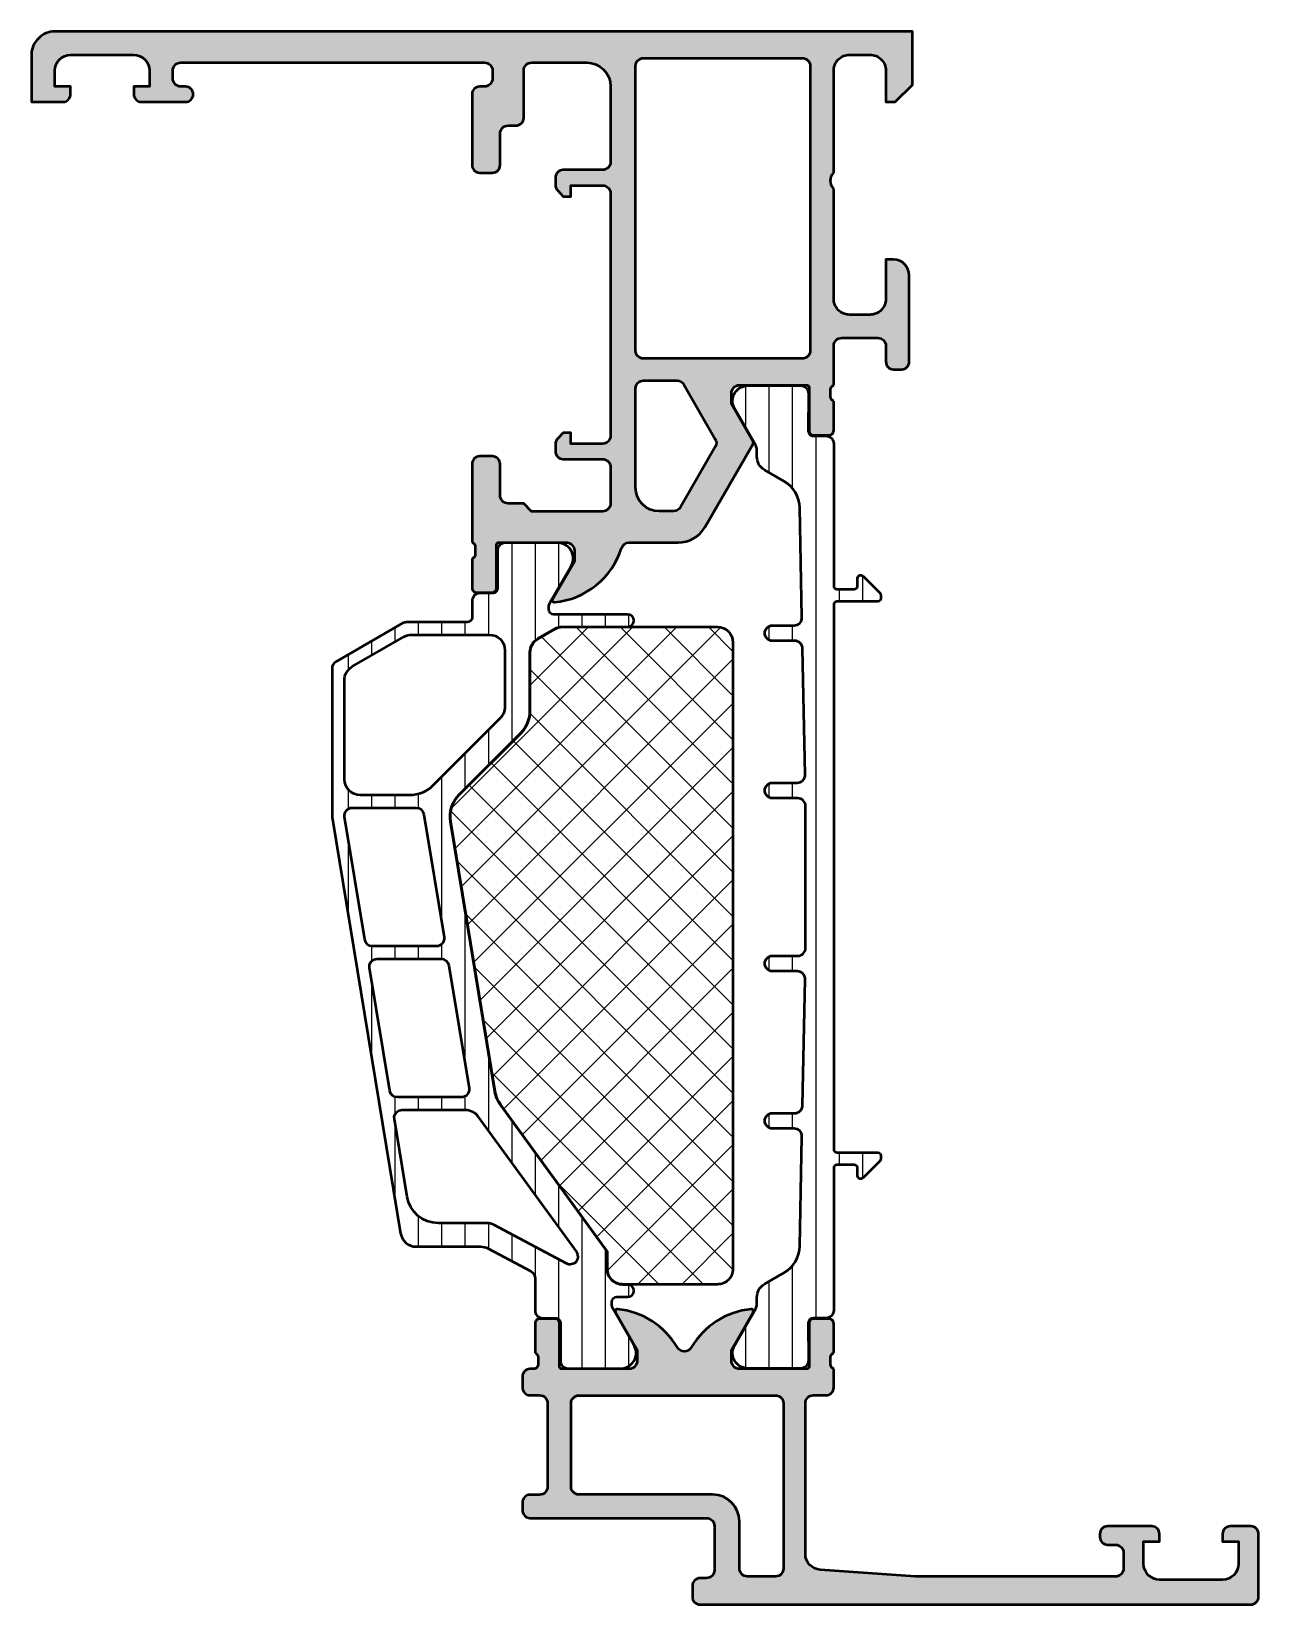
# Model space of a CAD drawing. Extents: x -35 to 43, y 0 to 100.
import ezdxf

# ---------------------------------------------------------------- set-up
doc = ezdxf.new("R2010")
doc.units = 0
for name, color, linetype, lineweight in [('0S-Alu contour', 7, 'Continuous', 50), ('0S-Alu hatch', 252, 'Continuous', 25), ('0S-Plastic contour', 254, 'Continuous', 50), ('0S-Plastic hatch', 253, 'Continuous', 25), ('0S-PT contour', 91, 'Continuous', 50), ('0S-PT hatch', 103, 'Continuous', 25)]:
    doc.layers.add(name, color=color, linetype=linetype, lineweight=lineweight)
pattern_1 = [(90, (0, 0), (-1.4859, 0), [])]

# ---------------------------------------------------------------- blocks, each defined once
blk = doc.blocks.new('445540__8D7F4562_FC56_4DC8_934B_FF9416CED94F_')
at = {"layer": '0S-Alu hatch'}
h = blk.add_hatch(color=256, dxfattribs=at)
edge = h.paths.add_edge_path()
edge.add_arc((-3.309999999999988, 13.79999999999999), 0.4899999999999807, 180, 269.9999999999992)
edge.add_line((-3.309999999999995, 13.31000000000001), (-2.709999999999965, 13.31))
edge.add_ellipse((-2.709999999999986, 12.80000000000003), major_axis=(-0.5099999999999714, 0), ratio=1, start_angle=180, end_angle=269.9999999999976, ccw=False)
edge.add_line((-2.200000000000015, 12.80000000000003), (-2.200000000000017, 7.5))
edge.add_ellipse((-2.710000000000022, 7.500000000000001), major_axis=(-0.5100000000000052, 0), ratio=1, start_angle=90.0000000000008, end_angle=180, ccw=False)
edge.add_line((-2.710000000000015, 6.989999999999996), (-3.310000000000009, 6.990000000000003))
edge.add_arc((-3.310000000000016, 6.500000000000031), 0.4899999999999718, 89.99999999999918, 180)
edge.add_line((-3.799999999999988, 6.500000000000031), (-3.79999999999999, 6.000000000000015))
edge.add_arc((-3.310000000000002, 6.000000000000001), 0.4899999999999878, 180, 270)
edge.add_line((-3.310000000000002, 5.510000000000013), (7.890000000000014, 5.510000000000006))
edge.add_ellipse((7.890000000000014, 5.000000000000014), major_axis=(-0.5099999999999918, 0), ratio=1, start_angle=180, end_angle=270, ccw=False)
edge.add_line((8.400000000000006, 5.000000000000014), (8.400000000000013, 2.200000000000008))
edge.add_ellipse((7.890000000000014, 2.200000000000005), major_axis=(-0.509999999999998, 0), ratio=1, start_angle=90, end_angle=180, ccw=False)
edge.add_line((7.890000000000014, 1.690000000000007), (7.490000000000001, 1.690000000000004))
edge.add_arc((7.490000000000001, 1.20000000000001), 0.4899999999999933, 90, 180)
edge.add_line((7.000000000000008, 1.20000000000001), (7.000000000000007, 0.4999999999999922))
edge.add_arc((7.489999999999987, 0.4999999999999922), 0.4899999999999807, 180, 270.0000000000008)
edge.add_line((7.489999999999994, 0.0100000000000116), (42.49, 0.0100000000000001))
edge.add_arc((42.49, 0.5000000000000002), 0.4900000000000002, 270, 360)
edge.add_line((42.98, 0.5000000000000002), (42.98, 4.5))
edge.add_arc((42.49, 4.5), 0.490000000000002, 0, 90)
edge.add_line((42.49, 4.990000000000002), (41.18999999999998, 4.99))
edge.add_arc((41.18999999999998, 4.5), 0.4900000000000003, 90, 180)
edge.add_line((40.69999999999999, 4.5), (40.69999999999999, 4.010000000000005))
edge.add_line((40.69999999999999, 4.010000000000005), (41.69999999999999, 4.009999999999999))
edge.add_line((41.69999999999999, 4.009999999999999), (41.69999999999997, 2.599999999999996))
edge.add_ellipse((40.68999999999996, 2.600000000000012), major_axis=(-1.010000000000005, 0), ratio=1, start_angle=90.0000000000004, end_angle=180, ccw=False)
edge.add_line((40.68999999999997, 1.590000000000007), (36.69, 1.589999999999993))
edge.add_ellipse((36.69, 2.599999999999993), major_axis=(-1.01, 0), ratio=1, start_angle=0, end_angle=90, ccw=False)
edge.add_line((35.68, 2.599999999999993), (35.68, 4.009999999999999))
edge.add_line((35.68, 4.009999999999999), (36.67999999999999, 4.009999999999999))
edge.add_line((36.67999999999999, 4.009999999999999), (36.67999999999999, 4.5))
edge.add_arc((36.18999999999999, 4.500000000000002), 0.490000000000002, 0, 90)
edge.add_line((36.18999999999999, 4.990000000000004), (33.39000000000001, 4.990000000000001))
edge.add_arc((33.39000000000001, 4.500000000000002), 0.4899999999999985, 90, 180)
edge.add_line((32.90000000000001, 4.500000000000002), (32.90000000000001, 4.29999999999998))
edge.add_arc((33.39000000000001, 4.29999999999998), 0.4899999999999949, 180, 270.0000000000008)
edge.add_line((33.39000000000002, 3.809999999999985), (33.89000000000001, 3.809999999999982))
edge.add_ellipse((33.89000000000001, 3.299999999999991), major_axis=(-0.5099999999999909, 0), ratio=1, start_angle=180, end_angle=270, ccw=False)
edge.add_line((34.4, 3.299999999999991), (34.39999999999999, 2.299999999999897))
edge.add_ellipse((33.88999999999998, 2.299999999999906), major_axis=(-0.5100000000000123, 0), ratio=1, start_angle=90.0000000000008, end_angle=180, ccw=False)
edge.add_line((33.88999999999998, 1.789999999999894), (21.18964331152382, 1.789999999999899))
edge.add_line((21.18964331152382, 1.789999999999899), (15.11804047951218, 2.22368591657225))
edge.add_ellipse((15.18999999999999, 3.231119203401298), major_axis=(-1.010000000000006, 0), ratio=1, start_angle=0, end_angle=85.91438322002438, ccw=False)
edge.add_line((14.17999999999998, 3.231119203401298), (14.18000000000001, 12.79999999999992))
edge.add_ellipse((14.68999999999999, 12.79999999999992), major_axis=(-0.5099999999999838, 0), ratio=1, start_angle=269.9999999999996, end_angle=360, ccw=False)
edge.add_line((14.68999999999999, 13.3099999999999), (15.49, 13.30999999999989))
edge.add_arc((15.49000000000001, 13.79999999999988), 0.4899999999999843, 269.9999999999992, 360)
edge.add_line((15.98, 13.79999999999988), (15.98, 14.99262344879947))
edge.add_ellipse((16.06883644654303, 15.26752059199314), major_axis=(-0.2888950563274324, 0), ratio=1, start_angle=-1.1442552597371218, end_angle=72.09111310866291, ccw=False)
edge.add_line((15.77999899999999, 15.2732897379372), (15.77999899999999, 15.72668241068087))
edge.add_ellipse((16.06886709564316, 15.73244365946855), major_axis=(-0.2889255417371464, 0), ratio=1, start_angle=-72.0866793135196, end_angle=1.1425681414552855, ccw=False)
edge.add_line((15.98, 16.0073629348569), (15.97999999999998, 17.87999800000002))
edge.add_arc((15.68999999999998, 17.87999800000001), 0.2900000000000027, 0, 89.9999999999986)
edge.add_line((15.68999999999999, 18.16999800000002), (14.71002568095721, 18.16999800000002))
edge.add_arc((14.71002568095721, 17.87999800000001), 0.2900000000000027, 90.00000000000142, 180)
edge.add_line((14.42002568095721, 17.87999800000001), (14.42002568095722, 15.12000000000001))
edge.add_ellipse((14.29002568095725, 15.12000000000002), major_axis=(-0.1299999999999635, 0), ratio=1, start_angle=90, end_angle=180, ccw=False)
edge.add_line((14.29002568095725, 14.99000000000005), (9.990000000000045, 14.99000000000006))
edge.add_ellipse((9.990000000000045, 15.50000000000005), major_axis=(-0.5099999999999838, 0), ratio=1, start_angle=0, end_angle=90, ccw=False)
edge.add_line((9.48000000000006, 15.50000000000005), (9.480000000000132, 16.20267949192444))
edge.add_line((9.480000000000132, 16.20267949192444), (10.86283520358449, 18.59782032302734))
edge.add_arc((10.75188021535154, 18.66188021535157), 0.1281197846484514, 329.9999999999974, 455.7414612842213)
edge.add_arc((11.23826165041132, 13.8243899230558), 4.989999999999979, 95.74146128421864, 149.6914553978769)
edge.add_ellipse((6.489999999999994, 16.59999999999978), major_axis=(-0.5100000000000104, 0), ratio=1, start_angle=30.30854460212481, end_angle=149.6914553978751, ccw=False)
edge.add_arc((1.741738349588658, 13.82438992305575), 4.99000000000001, 30.30854460212351, 84.2585387157822)
edge.add_arc((2.228119784648384, 18.66188021535158), 0.1281197846484315, 84.25853871578413, 210.0000000000005)
edge.add_line((2.117164796415452, 18.59782032302736), (3.49999999999985, 16.20267949192441))
edge.add_line((3.49999999999985, 16.20267949192441), (3.499999999999914, 15.50000000000008))
edge.add_ellipse((2.989999999999909, 15.50000000000003), major_axis=(-0.5100000000000052, 0), ratio=1, start_angle=90.0000000000008, end_angle=180, ccw=False)
edge.add_line((2.989999999999916, 14.99000000000003), (-1.310025680957224, 14.99000000000003))
edge.add_ellipse((-1.310025680957217, 15.12000000000003), major_axis=(-0.1299999999999919, 0), ratio=1, start_angle=0, end_angle=89.99999999999687, ccw=False)
edge.add_line((-1.440025680957209, 15.12000000000003), (-1.440025680957205, 17.87999800000001))
edge.add_arc((-1.730025680957204, 17.87999800000001), 0.2899999999999991, 0, 90)
edge.add_line((-1.730025680957204, 18.16999800000001), (-2.71, 18.16999800000001))
edge.add_arc((-2.710000000000015, 17.87999800000001), 0.2900000000000062, 89.99999999999721, 180)
edge.add_line((-3.000000000000021, 17.87999800000001), (-3, 16.00736293485693))
edge.add_ellipse((-3.088867095643166, 15.73244365946858), major_axis=(-0.2889255417371519, 0), ratio=1, start_angle=178.8574318584978, end_angle=252.0866793135164, ccw=False)
edge.add_line((-2.799998999999999, 15.72668241068065), (-2.799999000000006, 15.27328973793732))
edge.add_ellipse((-3.088836446543048, 15.26752059199311), major_axis=(-0.2888950563274319, 0), ratio=1, start_angle=106.1312633629922, end_angle=181.1442552597671, ccw=False)
edge.add_line((-3.008570173487521, 14.99), (-3.310000000000002, 14.99))
edge.add_arc((-3.310000000000002, 14.5), 0.4900000000000074, 90, 180)
edge.add_line((-3.800000000000009, 14.5), (-3.799999999999968, 13.79999999999999))
edge = h.paths.add_edge_path()
edge.add_ellipse((-0.2099999999999866, 12.8), major_axis=(-0.5, 0), ratio=1, start_angle=270, end_angle=360, ccw=False)
edge.add_line((-0.2099999999999866, 13.3), (12.28999999999999, 13.3))
edge.add_ellipse((12.28999999999999, 12.8), major_axis=(-0.5, 0), ratio=1, start_angle=180, end_angle=270, ccw=False)
edge.add_line((12.78999999999999, 12.8), (12.78999999999999, 2.300000000000004))
edge.add_ellipse((12.28999999999999, 2.300000000000004), major_axis=(-0.5, 0), ratio=1, start_angle=90, end_angle=180, ccw=False)
edge.add_line((12.28999999999999, 1.800000000000004), (10.49, 1.800000000000005))
edge.add_ellipse((10.49, 2.299999999999998), major_axis=(-0.4999999999999929, 0), ratio=1, start_angle=0, end_angle=90, ccw=False)
edge.add_line((9.990000000000009, 2.299999999999999), (9.990000000000009, 5.300000000000004))
edge.add_arc((8.290000000000006, 5.300000000000004), 1.700000000000002, 0, 90)
edge.add_line((8.290000000000006, 7.000000000000007), (-0.2099999999999937, 7.000000000000007))
edge.add_ellipse((-0.2099999999999937, 7.500000000000007), major_axis=(-0.5, 0), ratio=1, start_angle=0, end_angle=90, ccw=False)
edge.add_line((-0.7099999999999937, 7.500000000000007), (-0.7099999999999868, 12.8))
at = {"layer": '0S-Alu contour', "color": 7}
for points in [[(-1.730025680957204, 18.16999800000001), (-2.71, 18.16999800000001)], [(2.117164796415452, 18.59782032302736), (3.49999999999985, 16.20267949192441), (3.499999999999914, 15.50000000000008)], [(9.48000000000006, 15.50000000000005), (9.480000000000132, 16.20267949192444), (10.86283520358449, 18.59782032302734)], [(15.68999999999999, 18.16999800000002), (14.71002568095721, 18.16999800000002)], [(-3.000000000000021, 17.87999800000001), (-3, 16.00736293485693)], [(-1.440025680957209, 15.12000000000003), (-1.440025680957205, 17.87999800000001)], [(14.42002568095721, 17.87999800000001), (14.42002568095722, 15.12000000000001)], [(15.98, 16.0073629348569), (15.97999999999998, 17.87999800000002)], [(-2.799998999999999, 15.72668241068065), (-2.799999000000006, 15.27328973793732)], [(15.77999899999999, 15.2732897379372), (15.77999899999999, 15.72668241068087)], [(-3.800000000000009, 14.5), (-3.799999999999968, 13.79999999999999)], [(-3.008570173487521, 14.99), (-3.310000000000002, 14.99)], [(2.989999999999916, 14.99000000000003), (-1.310025680957224, 14.99000000000003)], [(14.29002568095725, 14.99000000000005), (9.990000000000045, 14.99000000000006)], [(15.98, 13.79999999999988), (15.98, 14.99262344879947)], [(-3.309999999999995, 13.31000000000001), (-2.709999999999965, 13.31)], [(-0.2099999999999866, 13.3), (12.28999999999999, 13.3)], [(14.68999999999999, 13.3099999999999), (15.49, 13.30999999999989)], [(-2.200000000000015, 12.80000000000003), (-2.200000000000017, 7.5)], [(-0.7099999999999937, 7.500000000000007), (-0.7099999999999868, 12.8)], [(12.78999999999999, 12.8), (12.78999999999999, 2.300000000000004)], [(14.17999999999998, 3.231119203401298), (14.18000000000001, 12.79999999999992)], [(8.290000000000006, 7.000000000000007), (-0.2099999999999937, 7.000000000000007)], [(-3.799999999999988, 6.500000000000031), (-3.79999999999999, 6.000000000000015)], [(-2.710000000000015, 6.989999999999996), (-3.310000000000009, 6.990000000000003)], [(-3.310000000000002, 5.510000000000013), (7.890000000000014, 5.510000000000006)], [(8.400000000000006, 5.000000000000014), (8.400000000000013, 2.200000000000008)], [(9.990000000000009, 2.299999999999999), (9.990000000000009, 5.300000000000004)], [(32.90000000000001, 4.500000000000002), (32.90000000000001, 4.29999999999998)], [(36.18999999999999, 4.990000000000004), (33.39000000000001, 4.990000000000001)], [(35.68, 2.599999999999993), (35.68, 4.009999999999999), (36.67999999999999, 4.009999999999999), (36.67999999999999, 4.5)], [(40.69999999999999, 4.5), (40.69999999999999, 4.010000000000005), (41.69999999999999, 4.009999999999999), (41.69999999999997, 2.599999999999996)], [(42.49, 4.990000000000002), (41.18999999999998, 4.99)], [(42.98, 0.5000000000000002), (42.98, 4.5)], [(33.39000000000002, 3.809999999999985), (33.89000000000001, 3.809999999999982)], [(34.4, 3.299999999999991), (34.39999999999999, 2.299999999999897)], [(33.88999999999998, 1.789999999999894), (21.18964331152382, 1.789999999999899), (15.11804047951218, 2.22368591657225)], [(7.000000000000008, 1.20000000000001), (7.000000000000007, 0.4999999999999922)], [(7.890000000000014, 1.690000000000007), (7.490000000000001, 1.690000000000004)], [(12.28999999999999, 1.800000000000004), (10.49, 1.800000000000005)], [(40.68999999999997, 1.590000000000007), (36.69, 1.589999999999993)], [(7.489999999999994, 0.0100000000000116), (42.49, 0.0100000000000001)]]:
    blk.add_lwpolyline(points, dxfattribs=at)
for centre, radius, start, end in [((-2.710000000000015, 17.87999800000001), 0.2900000000000062, 89.99999999999721, 180), ((-1.730025680957204, 17.87999800000001), 0.2899999999999991, 0, 90), ((2.228119784648384, 18.66188021535158), 0.1281197846484315, 84.25853871578413, 210.0000000000005), ((1.741738349588658, 13.82438992305575), 4.99000000000001, 30.30854460212351, 84.2585387157822), ((11.23826165041132, 13.8243899230558), 4.989999999999979, 95.74146128421864, 149.6914553978769), ((10.75188021535154, 18.66188021535157), 0.1281197846484514, 329.9999999999974, 95.74146128422142), ((14.71002568095721, 17.87999800000001), 0.2900000000000027, 90.00000000000142, 180), ((15.68999999999998, 17.87999800000001), 0.2900000000000027, 0, 89.9999999999986), ((-3.310000000000002, 14.5), 0.4900000000000074, 90, 180), ((-3.309999999999988, 13.79999999999999), 0.4899999999999807, 180, 269.9999999999992), ((15.49000000000001, 13.79999999999988), 0.4899999999999843, 269.9999999999992, 0), ((8.290000000000006, 5.300000000000004), 1.700000000000002, 0, 90), ((-3.310000000000016, 6.500000000000031), 0.4899999999999718, 89.99999999999918, 180), ((-3.310000000000002, 6.000000000000001), 0.4899999999999878, 180, 270), ((33.39000000000001, 4.500000000000002), 0.4899999999999985, 90, 180), ((33.39000000000001, 4.29999999999998), 0.4899999999999949, 180, 270.0000000000008), ((36.18999999999999, 4.500000000000002), 0.490000000000002, 0, 90), ((41.18999999999998, 4.5), 0.4900000000000003, 90, 180), ((42.49, 4.5), 0.490000000000002, 0, 90), ((7.490000000000001, 1.20000000000001), 0.4899999999999933, 90, 180), ((7.489999999999987, 0.4999999999999922), 0.4899999999999807, 180, 270.0000000000008), ((42.49, 0.5000000000000002), 0.4900000000000002, 270, 0)]:
    blk.add_arc(centre, radius, start, end, dxfattribs=at)
at = {"layer": '0S-Alu contour', "color": 7, "extrusion": (0, 0, -1)}
for centre, radius, start, end in [((3.088867095643166, 15.73244365946858), 0.2889255417371519, 107.9133206864836, 181.1425681415022), ((-6.489999999999994, 16.59999999999978), 0.5100000000000104, 210.3085446021249, 329.6914553978753), ((-16.06886709564316, 15.73244365946855), 0.2889255417371464, 358.8574318585447, 72.08667931351962), ((3.088836446543048, 15.26752059199311), 0.2888950563274319, 178.8557447402329, 253.8687366370078), ((1.310025680957217, 15.12000000000003), 0.1299999999999919, 270.0000000000031, 0), ((-2.989999999999909, 15.50000000000003), 0.5100000000000052, 180, 269.9999999999992), ((-9.990000000000045, 15.50000000000005), 0.5099999999999838, 270, 0), ((-14.29002568095725, 15.12000000000002), 0.1299999999999635, 180, 270), ((-16.06883644654303, 15.26752059199314), 0.2888950563274324, 287.9088868913371, 1.144255259737108), ((2.709999999999986, 12.80000000000003), 0.5099999999999714, 90.00000000000239, 180), ((0.2099999999999866, 12.8), 0.5, 0, 90), ((-12.28999999999999, 12.8), 0.5, 90, 180), ((-14.68999999999999, 12.79999999999992), 0.5099999999999838, 0, 90.0000000000004), ((2.710000000000022, 7.500000000000001), 0.5100000000000052, 180, 269.9999999999992), ((0.2099999999999937, 7.500000000000007), 0.5, 270, 0), ((-7.890000000000014, 5.000000000000014), 0.5099999999999918, 90, 180), ((-15.18999999999999, 3.231119203401298), 1.010000000000006, 274.0856167799756, 0), ((-33.89000000000001, 3.299999999999991), 0.5099999999999909, 90, 180), ((-7.890000000000014, 2.200000000000005), 0.509999999999998, 180, 270), ((-10.49, 2.299999999999998), 0.4999999999999929, 270, 0), ((-12.28999999999999, 2.300000000000004), 0.5, 180, 270), ((-33.88999999999998, 2.299999999999906), 0.5100000000000123, 180, 269.9999999999992), ((-36.69, 2.599999999999993), 1.01, 270, 0), ((-40.68999999999996, 2.600000000000012), 1.010000000000005, 180, 269.9999999999996)]:
    blk.add_arc(centre, radius, start, end, dxfattribs=at)
blk = doc.blocks.new('284511__391C7F8B_EC71_4B96_885F_22318CEE8114___1BE842B3_CDB2_48F5_947B_FA92773CD501_')
at = {"layer": '0S-Plastic hatch'}
h = blk.add_hatch(dxfattribs=at)
h.set_pattern_fill('ANSI31', color=256, scale=0.4680000000000001, angle=45, style=0)
h.set_pattern_definition(pattern_1)
edge = h.paths.add_edge_path()
edge.add_line((15.97999999999989, 73.79000299999997), (15.97999999999992, 64.75000000000767))
edge.add_arc((16.18999999999993, 64.75000000000767), 0.2100000000000151, 180, 269.9999999999971)
edge.add_line((16.18999999999992, 64.54000000000767), (17.28999999999603, 64.54000000000755))
edge.add_arc((17.28999999999605, 64.75000000000774), 0.2100000000001927, 269.9999999999932, 360)
edge.add_line((17.49999999999625, 64.75000000000774), (17.49999999999624, 65.25000000000763))
edge.add_ellipse((17.68999999999624, 65.25000000000763), major_axis=(-0.1900000000000084, 0), ratio=1, start_angle=225.0000000000016, end_angle=360, ccw=False)
edge.add_line((17.82435028842169, 65.38435028843308), (18.92435028842167, 64.2843502884331))
edge.add_ellipse((18.78999999999616, 64.15000000000761), major_axis=(-0.190000000000084, 0), ratio=1, start_angle=180, end_angle=224.9999999999962, ccw=False)
edge.add_line((18.97999999999624, 64.15000000000761), (18.97999999999601, 63.9500000000072))
edge.add_ellipse((18.78999999999621, 63.95000000000742), major_axis=(-0.1899999999998023, 0), ratio=1, start_angle=90, end_angle=180, ccw=False)
edge.add_line((18.78999999999621, 63.76000000000762), (16.18999999999616, 63.76000000000761))
edge.add_arc((16.18999999999616, 63.55000000001139), 0.2099999999962208, 90.00000000000095, 180)
edge.add_line((15.97999999999994, 63.55000000001139), (15.98000000000007, 28.94999999999603))
edge.add_arc((16.18999999999617, 28.94999999999603), 0.2099999999961071, 180, 270)
edge.add_line((16.18999999999617, 28.73999999999992), (18.78999999999621, 28.73999999999993))
edge.add_ellipse((18.7899999999962, 28.55000000000013), major_axis=(-0.1899999999997952, 0), ratio=1, start_angle=180, end_angle=269.99999999999784, ccw=False)
edge.add_line((18.979999999996, 28.55000000000013), (18.97999999999625, 28.3500000000002))
edge.add_ellipse((18.78999999999621, 28.34999999999995), major_axis=(-0.1900000000000368, 0), ratio=1, start_angle=135.0000000000015, end_angle=180, ccw=False)
edge.add_line((18.92435028842168, 28.21564971157449), (17.82435028842169, 27.11564971157447))
edge.add_ellipse((17.68999999999624, 27.24999999999992), major_axis=(-0.1900000000000011, 0), ratio=1, start_angle=0, end_angle=134.9999999999985, ccw=False)
edge.add_line((17.49999999999624, 27.24999999999992), (17.49999999999624, 27.74999999999979))
edge.add_arc((17.28999999999605, 27.74999999999979), 0.2100000000001891, 0, 90.0000000000058)
edge.add_line((17.28999999999603, 27.95999999999998), (16.19000000000376, 27.95999999999988))
edge.add_arc((16.19000000000378, 27.74999999999617), 0.2100000000037028, 90.00000000000486, 180)
edge.add_line((15.98000000000007, 27.74999999999617), (15.98000000000011, 18.70999700000012))
edge.add_ellipse((15.49, 18.70999700000012), major_axis=(-0.4900000000001051, 0), ratio=1, start_angle=90, end_angle=180, ccw=False)
edge.add_line((15.49, 18.21999700000001), (14.67966598775747, 18.21999700000002))
edge.add_arc((14.67966598775747, 17.90999700000001), 0.3100000000000058, 90, 180)
edge.add_line((14.36966598775747, 17.90999700000001), (14.37000061716089, 15.50999722280127))
edge.add_ellipse((13.88000531041818, 15.50999530673904), major_axis=(-0.4899953067464561, 0), ratio=1, start_angle=89.99992156330188, end_angle=180.0002240468632, ccw=False)
edge.add_line((13.88000463962507, 15.01999999999304), (10.40417750381583, 15.02000000000001))
edge.add_ellipse((10.54577115089187, 15.99981807472286), major_axis=(-0.9899960709244748, 0), ratio=1, start_angle=-32.74075698839442, end_angle=81.77710364110402, ccw=False)
edge.add_line((9.7130594459111, 16.53524634894259), (11.03169560919379, 18.81919149350405))
edge.add_arc((10.59002263812885, 19.07419146728957), 0.5099999999999473, 330.0000034006555, 360.5398516222405)
edge.add_line((11.10000000000013, 19.07899671221209), (11.10000000000013, 19.53149545762268))
edge.add_ellipse((12.09000000000008, 19.53149545762267), major_axis=(-0.9899999999999485, 0), ratio=1, start_angle=299.9999999999982, end_angle=360, ccw=False)
edge.add_line((11.59500000000014, 20.38886060736924), (12.81844590919087, 21.09521743237939))
edge.add_arc((11.81344590919092, 22.83592849398614), 2.010000000000001, 299.9999999999983, 358.8298047176663)
edge.add_line((13.82302670811728, 22.79487958917154), (13.96488342538068, 29.7395846062411))
edge.add_arc((13.4549897898322, 29.75000000000003), 0.5100000000000029, 358.8298047176656, 449.9999999999996)
edge.add_line((13.4549897898322, 30.26000000000003), (12.09, 30.26000000000003))
edge.add_ellipse((12.09, 30.75000000000003), major_axis=(-0.490000000000002, 0), ratio=1, start_angle=-90, end_angle=90, ccw=False)
edge.add_line((12.09, 31.24000000000004), (13.49584299149151, 31.24000000000002))
edge.add_arc((13.49584299149152, 31.75000000000002), 0.509999999999998, 269.9999999999992, 358.8298047176663)
edge.add_line((14.00573662704, 31.73958460624109), (14.16914943367725, 39.73958460624114))
edge.add_arc((13.65925579812882, 39.75000000000008), 0.5099999999999496, 358.8298047176656, 450.0000000000004)
edge.add_line((13.65925579812882, 40.26000000000002), (12.09000000000001, 40.26000000000002))
edge.add_ellipse((12.09000000000001, 40.75000000000002), major_axis=(-0.490000000000002, 0), ratio=1, start_angle=-90, end_angle=90, ccw=False)
edge.add_line((12.09000000000001, 41.24000000000003), (13.68999999999992, 41.24000000000002))
edge.add_arc((13.68999999999992, 41.7500000000001), 0.5100000000000762, 269.9999999999996, 360)
edge.add_line((14.2, 41.7500000000001), (14.2, 50.75000000000001))
edge.add_arc((13.68999999999999, 50.75000000000001), 0.5100000000000087, 0, 89.9999999999996)
edge.add_line((13.68999999999999, 51.26000000000002), (12.09, 51.26000000000002))
edge.add_ellipse((12.09, 51.75000000000003), major_axis=(-0.490000000000002, 0), ratio=1, start_angle=-90, end_angle=90, ccw=False)
edge.add_line((12.09, 52.24000000000003), (13.65925579812879, 52.24000000000004))
edge.add_arc((13.65925579812878, 52.75000000000003), 0.5099999999999838, 270.0000000000004, 361.1701952823318)
edge.add_line((14.16914943367725, 52.76041539375894), (14.00573662704, 60.76041539375893))
edge.add_arc((13.49584299149152, 60.74999999999999), 0.5099999999999995, 1.170195282334352, 89.999999999998)
edge.add_line((13.49584299149154, 61.25999999999999), (12.08999999999998, 61.26000000000004))
edge.add_ellipse((12.08999999999998, 61.75000000000003), major_axis=(-0.4899999999999878, 0), ratio=1, start_angle=-90, end_angle=90, ccw=False)
edge.add_line((12.08999999999998, 62.24000000000001), (13.45498978983221, 62.24000000000003))
edge.add_arc((13.4549897898322, 62.75000000000003), 0.509999999999998, 270.0000000000008, 361.1701952823344)
edge.add_line((13.96488342538068, 62.76041539375897), (13.82302670811728, 69.70512041082851))
edge.add_arc((11.81344590919098, 69.66407150601391), 2.009999999999937, 1.170195282334352, 59.99999999999964)
edge.add_line((12.81844590919096, 71.40478256762057), (11.59500000000011, 72.11113939263083))
edge.add_ellipse((12.09000000000011, 72.96850454237742), major_axis=(-0.9899999999999904, 0), ratio=1, start_angle=0, end_angle=59.99999999999977, ccw=False)
edge.add_line((11.10000000000012, 72.96850454237742), (11.10000000000015, 73.4210032878028))
edge.add_arc((10.59002263812846, 73.42580853271025), 0.5100000000002292, 359.4601483794541, 389.999996599346)
edge.add_line((11.03169560919363, 73.68080850649592), (9.71305944591088, 75.9647536510575))
edge.add_ellipse((10.54577115089172, 76.50018192527715), major_axis=(-0.989996070924484, 0), ratio=1, start_angle=-81.777103641096, end_angle=32.740756988388284, ccw=False)
edge.add_line((10.40417750381554, 77.47999999999999), (13.88000463962494, 77.48000000000695))
edge.add_ellipse((13.88000463962493, 76.99000402256138), major_axis=(-0.4899959774455738, 0), ratio=1, start_angle=179.9920113084649, end_angle=269.99999999999835, ccw=False)
edge.add_line((14.37000061230764, 76.98993570292706), (14.36966598785454, 74.59000439430844))
edge.add_arc((14.67966598775733, 74.590003), 0.3099999999059286, 179.9997422960936, 270.0000000000007)
edge.add_line((14.67966598775733, 74.28000300009407), (15.48999999999984, 74.280003))
edge.add_ellipse((15.48999999999985, 73.79000299999996), major_axis=(-0.4900000000000376, 0), ratio=1, start_angle=180, end_angle=270.0000000000008, ccw=False)
at = {"layer": '0S-Plastic contour', "color": 7}
for points in [[(10.40417750381554, 77.47999999999999), (13.88000463962494, 77.48000000000695)], [(14.37000061230764, 76.98993570292706), (14.36966598785454, 74.59000439430844)], [(11.03169560919363, 73.68080850649592), (9.71305944591088, 75.9647536510575)], [(14.67966598775733, 74.28000300009407), (15.48999999999984, 74.280003)], [(11.10000000000012, 72.96850454237742), (11.10000000000015, 73.4210032878028)], [(15.97999999999989, 73.79000299999997), (15.97999999999992, 64.75000000000767)], [(12.81844590919096, 71.40478256762057), (11.59500000000011, 72.11113939263083)], [(13.96488342538068, 62.76041539375897), (13.82302670811728, 69.70512041082851)], [(17.49999999999625, 64.75000000000774), (17.49999999999624, 65.25000000000763)], [(17.82435028842169, 65.38435028843308), (18.92435028842167, 64.2843502884331)], [(16.18999999999992, 64.54000000000767), (17.28999999999603, 64.54000000000755)], [(18.97999999999624, 64.15000000000761), (18.97999999999601, 63.9500000000072)], [(15.97999999999994, 63.55000000001139), (15.98000000000007, 28.94999999999603)], [(18.78999999999621, 63.76000000000762), (16.18999999999616, 63.76000000000761)], [(12.08999999999998, 62.24000000000001), (13.45498978983221, 62.24000000000003)], [(13.49584299149154, 61.25999999999999), (12.08999999999998, 61.26000000000004)], [(14.16914943367725, 52.76041539375894), (14.00573662704, 60.76041539375893)], [(12.09, 52.24000000000003), (13.65925579812879, 52.24000000000004)], [(13.68999999999999, 51.26000000000002), (12.09, 51.26000000000002)], [(14.2, 41.7500000000001), (14.2, 50.75000000000001)], [(12.09000000000001, 41.24000000000003), (13.68999999999992, 41.24000000000002)], [(13.65925579812882, 40.26000000000002), (12.09000000000001, 40.26000000000002)], [(14.00573662704, 31.73958460624109), (14.16914943367725, 39.73958460624114)], [(12.09, 31.24000000000004), (13.49584299149151, 31.24000000000002)], [(13.4549897898322, 30.26000000000003), (12.09, 30.26000000000003)], [(13.82302670811728, 22.79487958917154), (13.96488342538068, 29.7395846062411)], [(16.18999999999617, 28.73999999999992), (18.78999999999621, 28.73999999999993)], [(18.92435028842168, 28.21564971157449), (17.82435028842169, 27.11564971157447)], [(18.979999999996, 28.55000000000013), (18.97999999999625, 28.3500000000002)], [(15.98000000000007, 27.74999999999617), (15.98000000000011, 18.70999700000012)], [(17.28999999999603, 27.95999999999998), (16.19000000000376, 27.95999999999988)], [(17.49999999999624, 27.24999999999992), (17.49999999999624, 27.74999999999979)], [(11.59500000000014, 20.38886060736924), (12.81844590919087, 21.09521743237939)], [(11.10000000000013, 19.07899671221209), (11.10000000000013, 19.53149545762268)], [(9.7130594459111, 16.53524634894259), (11.03169560919379, 18.81919149350405)], [(15.49, 18.21999700000001), (14.67966598775747, 18.21999700000002)], [(14.36966598775747, 17.90999700000001), (14.37000061716089, 15.50999722280127)], [(13.88000463962507, 15.01999999999304), (10.40417750381583, 15.02000000000001)]]:
    blk.add_lwpolyline(points, dxfattribs=at)
at = {"layer": '0S-Plastic contour', "color": 7, "extrusion": (0, 0, -1)}
for centre, radius, start, end in [((-10.54577115089172, 76.50018192527715), 0.989996070924484, 327.2592430116117, 81.77710364109612), ((-13.88000463962493, 76.99000402256138), 0.4899959774455738, 90.00000000000165, 180.0079886915352), ((-15.48999999999985, 73.79000299999996), 0.4900000000000376, 89.99999999999918, 180), ((-12.09000000000011, 72.96850454237742), 0.9899999999999904, 300.0000000000002, 0), ((-17.68999999999624, 65.25000000000763), 0.1900000000000084, 0, 134.9999999999984), ((-18.78999999999616, 64.15000000000761), 0.190000000000084, 135.0000000000038, 180), ((-18.78999999999621, 63.95000000000742), 0.1899999999998023, 180, 270), ((-12.08999999999998, 61.75000000000003), 0.4899999999999878, 270, 90), ((-12.09, 51.75000000000003), 0.490000000000002, 270, 90), ((-12.09000000000001, 40.75000000000002), 0.490000000000002, 270, 90), ((-12.09, 30.75000000000003), 0.490000000000002, 270, 90), ((-18.7899999999962, 28.55000000000013), 0.1899999999997952, 90.00000000000216, 180), ((-18.78999999999621, 28.34999999999995), 0.1900000000000368, 180, 224.9999999999985), ((-17.68999999999624, 27.24999999999992), 0.1900000000000011, 225.0000000000015, 0), ((-12.09000000000008, 19.53149545762267), 0.9899999999999486, 0, 60.00000000000181), ((-15.49, 18.70999700000012), 0.4900000000001051, 180, 270), ((-10.54577115089187, 15.99981807472286), 0.989996070924475, 278.222896358896, 32.74075698839435), ((-13.88000531041818, 15.50999530673904), 0.4899953067464561, 179.9997759531368, 270.0000784366981)]:
    blk.add_arc(centre, radius, start, end, dxfattribs=at)
at = {"layer": '0S-Plastic contour', "color": 7}
for centre, radius, start, end in [((14.67966598775733, 74.590003), 0.3099999999059286, 179.9997422960936, 270.0000000000007), ((10.59002263812846, 73.42580853271025), 0.5100000000002292, 359.4601483794541, 29.99999659934601), ((11.81344590919098, 69.66407150601391), 2.009999999999937, 1.170195282334352, 59.99999999999964), ((16.18999999999993, 64.75000000000767), 0.2100000000000151, 180, 269.9999999999971), ((17.28999999999605, 64.75000000000774), 0.2100000000001927, 269.9999999999932, 0), ((16.18999999999616, 63.55000000001139), 0.2099999999962208, 90.00000000000095, 180), ((13.4549897898322, 62.75000000000003), 0.509999999999998, 270.0000000000008, 1.170195282334352), ((13.49584299149152, 60.74999999999999), 0.5099999999999995, 1.170195282334352, 89.999999999998), ((13.65925579812878, 52.75000000000003), 0.5099999999999838, 270.0000000000004, 1.17019528233186), ((13.68999999999999, 50.75000000000001), 0.5100000000000087, 0, 89.9999999999996), ((13.68999999999992, 41.7500000000001), 0.5100000000000762, 269.9999999999996, 0), ((13.65925579812882, 39.75000000000008), 0.5099999999999496, 358.8298047176656, 90.0000000000004), ((13.49584299149152, 31.75000000000002), 0.509999999999998, 269.9999999999992, 358.8298047176663), ((13.4549897898322, 29.75000000000003), 0.5100000000000029, 358.8298047176656, 89.9999999999996), ((16.18999999999617, 28.94999999999603), 0.2099999999961071, 180, 270), ((16.19000000000378, 27.74999999999617), 0.2100000000037028, 90.00000000000486, 180), ((17.28999999999605, 27.74999999999979), 0.2100000000001891, 0, 90.0000000000058), ((11.81344590919092, 22.83592849398614), 2.010000000000001, 299.9999999999983, 358.8298047176663), ((10.59002263812885, 19.07419146728957), 0.5099999999999473, 330.0000034006555, 0.5398516222405196), ((14.67966598775747, 17.90999700000001), 0.3100000000000058, 90, 180)]:
    blk.add_arc(centre, radius, start, end, dxfattribs=at)
blk = doc.blocks.new('441880__AB71E00E_5AC6_4F95_8EEB_52A5936CBE6F_')
at = {"layer": '0S-PT hatch'}
h = blk.add_hatch(dxfattribs=at)
h.set_pattern_fill('ANSI37', color=256, scale=0.625, angle=90, style=0)
h.set_pattern_definition([(135, (0, 0), (-1.403165018917055, -1.403165018917055), []), (225, (0, 0), (1.403165018917055, -1.403165018917055), [])])
edge = h.paths.add_edge_path()
edge.add_ellipse((8.590000000000018, 61.14999999999987), major_axis=(-0.9900000000000517, 0), ratio=1, start_angle=180, end_angle=269.99999999999955, ccw=False)
edge.add_line((9.58000000000007, 61.14999999999987), (9.580000000000126, 21.35000000000009))
edge.add_ellipse((8.590000000000103, 21.35000000000009), major_axis=(-0.9900000000000233, 0), ratio=1, start_angle=89.9999999999996, end_angle=180, ccw=False)
edge.add_line((8.590000000000096, 20.36000000000006), (2.890000000000021, 20.36000000000006))
edge.add_line((2.890000000000021, 20.36000000000006), (2.590000000000067, 20.36000000000001))
edge.add_ellipse((2.590000000000046, 21.35000000000001), major_axis=(-0.9899999999999913, 0), ratio=1, start_angle=0, end_angle=90.0000000000012, ccw=False)
edge.add_line((1.600000000000054, 21.35000000000001), (1.600000000000051, 22.45324919696233))
edge.add_line((1.600000000000051, 22.45324919696233), (-5.17380363968425, 31.77659005944564))
edge.add_ellipse((-3.563859820878164, 32.94628271150761), major_axis=(-1.989999999999923, 0), ratio=1, start_angle=9.360190801913518, end_angle=35.999999999999886, ccw=False)
edge.add_line((-5.527363772053798, 32.62262821406107), (-8.351706504563843, 49.7569741246221))
edge.add_ellipse((-6.38820255338809, 50.08062862206865), major_axis=(-1.990000000000043, 0), ratio=1, start_angle=-45.0000000000004, end_angle=9.360190801913404, ccw=False)
edge.add_line((-7.795345047949339, 51.48777111662992), (-3.888715369815031, 55.39440079476417))
edge.add_arc((-5.310000000000009, 56.81568542494915), 2.010000000000019, 315.0000000000002, 360)
edge.add_line((-3.29999999999999, 56.81568542494915), (-3.299999999999869, 60.53341924626915))
edge.add_ellipse((-2.309999999999845, 60.5334192462691), major_axis=(-0.9900000000000233, 0), ratio=1, start_angle=299.99999999999915, end_angle=360, ccw=False)
edge.add_line((-2.804999999999843, 61.39078439601572), (-1.737050807568813, 62.00736514974662))
edge.add_ellipse((-1.24205080756883, 61.15000000000002), major_axis=(-0.9899999999999893, 0), ratio=1, start_angle=270.0000000000004, end_angle=299.9999999999992, ccw=False)
edge.add_line((-1.242050807568837, 62.14000000000002), (2.890000000000021, 62.13999999999995))
edge.add_line((2.890000000000021, 62.13999999999995), (8.590000000000025, 62.13999999999992))
at = {"layer": '0S-PT contour', "color": 7}
for points in [[(-2.804999999999843, 61.39078439601572), (-1.737050807568813, 62.00736514974662)], [(-1.242050807568837, 62.14000000000002), (2.890000000000021, 62.13999999999995), (8.590000000000025, 62.13999999999992)], [(9.58000000000007, 61.14999999999987), (9.580000000000126, 21.35000000000009)], [(-3.29999999999999, 56.81568542494915), (-3.299999999999869, 60.53341924626915)], [(-7.795345047949339, 51.48777111662992), (-3.888715369815031, 55.39440079476417)], [(-5.527363772053798, 32.62262821406107), (-8.351706504563843, 49.7569741246221)], [(1.600000000000054, 21.35000000000001), (1.600000000000051, 22.45324919696233), (-5.17380363968425, 31.77659005944564)], [(8.590000000000096, 20.36000000000006), (2.890000000000021, 20.36000000000006), (2.590000000000067, 20.36000000000001)]]:
    blk.add_lwpolyline(points, dxfattribs=at)
at = {"layer": '0S-PT contour', "color": 7, "extrusion": (0, 0, -1)}
for centre, radius, start, end in [((1.24205080756883, 61.15000000000002), 0.9899999999999893, 60.00000000000078, 89.99999999999959), ((-8.590000000000018, 61.14999999999987), 0.9900000000000517, 90.00000000000043, 180), ((2.309999999999845, 60.5334192462691), 0.9900000000000233, 0, 60.00000000000087), ((6.38820255338809, 50.08062862206865), 1.990000000000043, 350.6398091980866, 45.00000000000044), ((3.563859820878164, 32.94628271150761), 1.989999999999923, 324.0000000000002, 350.6398091980865), ((-2.590000000000046, 21.35000000000001), 0.9899999999999913, 269.9999999999988, 0), ((-8.590000000000103, 21.35000000000009), 0.9900000000000233, 180, 270.0000000000004)]:
    blk.add_arc(centre, radius, start, end, dxfattribs=at)
at = {"layer": '0S-PT contour', "color": 7}
blk.add_arc((-5.310000000000009, 56.81568542494915), 2.010000000000019, 315.0000000000002, 0, dxfattribs=at)
blk = doc.blocks.new('284511__9070AB98_B924_4BFD_9A90_FBF46F0A7E78___06F9947E_A5AC_49BB_AD2B_20E37E001288_')
at = {"layer": '0S-Plastic hatch'}
h = blk.add_hatch(dxfattribs=at)
h.set_pattern_fill('ANSI31', color=256, scale=0.4680000000000001, angle=45, style=0)
h.set_pattern_definition(pattern_1)
edge = h.paths.add_edge_path()
edge.add_ellipse((-7.310000000000052, 62.75000000000009), major_axis=(-0.3100000000001444, 0), ratio=1, start_angle=90.00000000000131, end_angle=180, ccw=False)
edge.add_line((-7.310000000000044, 62.43999999999994), (-11.17602540378483, 62.43999999999995))
edge.add_arc((-11.17602540378483, 61.95000000000001), 0.4899999999999381, 90.00000000000082, 120.0000000000039)
edge.add_line((-11.42102540378482, 62.37435244785431), (-15.65499999999994, 59.92986607498724))
edge.add_arc((-15.40999999999991, 59.50551362713285), 0.4900000000000251, 120.0000000000018, 180)
edge.add_line((-15.89999999999994, 59.50551362713285), (-15.89999999999993, 50.05081865226767))
edge.add_line((-15.89999999999993, 50.05081865226767), (-11.53815944526324, 23.58898595353155))
edge.add_arc((-10.56134089668843, 23.74999999999993), 0.9899999999999542, 189.3601908019135, 270.0000000000008)
edge.add_line((-10.56134089668842, 22.75999999999998), (-6.459137756705167, 22.76000000000002))
edge.add_ellipse((-6.459137756705146, 21.74999999999991), major_axis=(-1.010000000000104, 0), ratio=1, start_angle=242.0205256115218, end_angle=270.0000000000012, ccw=False)
edge.add_line((-5.98529097848376, 22.64194687665201), (-3.270730834759504, 21.19983680029858))
edge.add_ellipse((-3.509999999999955, 20.74944778337535), major_axis=(-0.509999999999939, 0), ratio=1, start_angle=180, end_angle=242.02052561152152, ccw=False)
edge.add_line((-3.000000000000017, 20.74944778337535), (-2.999999999999914, 18.70999432109069))
edge.add_arc((-2.510002678902004, 18.70999432109071), 0.4899973210979099, 180, 269.9999999999992)
edge.add_line((-2.510002678902012, 18.2199969999928), (-1.699668666662212, 18.21999699999999))
edge.add_ellipse((-1.699668666659462, 17.90999699999998), major_axis=(-0.3100000000000094, 0), ratio=1, start_angle=179.9920752627534, end_angle=270.00000000050824, ccw=False)
edge.add_line((-1.389668669624668, 17.90995412304535), (-1.390000612376461, 15.51006375070075))
edge.add_arc((-0.9000046396270776, 15.50999597742939), 0.4899959774363776, 179.992075195331, 270.000000001076)
edge.add_line((-0.900004639617876, 15.01999999999302), (2.57582249619142, 15.01999999999999))
edge.add_arc((2.434228849115335, 15.99981807472283), 0.9899960709244703, 278.2228963588986, 392.7407569883272)
edge.add_line((3.266940554096732, 16.53524634894158), (1.94831557467139, 18.81917212144135))
edge.add_ellipse((2.389914507581877, 19.07412934928548), major_axis=(-0.5099145081066464, 0), ratio=1, start_angle=0, end_angle=29.999996599456495, ccw=False)
edge.add_line((1.879999999475231, 19.07412934928548), (1.88000000000008, 19.25000000092515))
edge.add_ellipse((2.190000000000026, 19.25000000000002), major_axis=(-0.3099999999999454, 0), ratio=1, start_angle=270.0000000000026, end_angle=360, ccw=False)
edge.add_line((2.190000000000011, 19.55999999999997), (2.890000000000043, 19.56))
edge.add_arc((2.890000000000036, 19.95000000000001), 0.3900000000000077, 270.000000000001, 450.000000000001)
edge.add_line((2.890000000000028, 20.34000000000002), (2.590000000000067, 20.34000000000001))
edge.add_ellipse((2.590000000000046, 21.35000000000001), major_axis=(-1.009999999999994, 0), ratio=1, start_angle=0, end_angle=90.0000000000012, ccw=False)
edge.add_line((1.580000000000051, 21.35000000000001), (1.580000000000055, 22.44675080303767))
edge.add_line((1.580000000000055, 22.44675080303767), (-5.189983979571749, 31.76483435439978))
edge.add_ellipse((-3.563859820878164, 32.9462827115076), major_axis=(-2.009999999999919, 0), ratio=1, start_angle=9.360190801913404, end_angle=35.999999999999716, ccw=False)
edge.add_line((-5.547097480105811, 32.6193754050415), (-8.371440212615857, 49.75372131560254))
edge.add_ellipse((-6.388202553388083, 50.08062862206865), major_axis=(-2.010000000000048, 0), ratio=1, start_angle=-45.00000000000023, end_angle=9.360190801913177, ccw=False)
edge.add_line((-7.80948718357307, 51.50191325225365), (-3.90285750543876, 55.4085429303879))
edge.add_arc((-5.309999999999995, 56.81568542494915), 1.990000000000012, 314.9999999999999, 360)
edge.add_line((-3.319999999999982, 56.81568542494915), (-3.319999999999865, 60.53341924626915))
edge.add_ellipse((-2.309999999999838, 60.53341924626912), major_axis=(-1.010000000000026, 0), ratio=1, start_angle=300, end_angle=360, ccw=False)
edge.add_line((-2.814999999999852, 61.40810490409142), (-1.747050807568818, 62.0246856578223))
edge.add_ellipse((-1.242050807568823, 61.15000000000002), major_axis=(-1.009999999999991, 0), ratio=1, start_angle=270.0000000000008, end_angle=300, ccw=False)
edge.add_line((-1.242050807568837, 62.16000000000001), (2.890000000000028, 62.16000000000001))
edge.add_arc((2.890000000000028, 62.55000000000001), 0.3900000000000006, 270, 450)
edge.add_line((2.890000000000028, 62.94000000000001), (-1.80999999999986, 62.93999999999995))
edge.add_ellipse((-1.809999999999853, 63.25), major_axis=(-0.310000000000052, 0), ratio=1, start_angle=0, end_angle=89.99999999999869, ccw=False)
edge.add_line((-2.119999999999905, 63.25), (-2.120000000522949, 63.42587054615558))
edge.add_ellipse((-1.610085349575122, 63.42587054617023), major_axis=(-0.5099146509478274, 0), ratio=1, start_angle=330.0000034023245, end_angle=360, ccw=False)
edge.add_line((-2.05168440619763, 63.68082784542122), (-0.7330594076423722, 65.96475365105847))
edge.add_arc((-1.565771112623821, 66.50018192527715), 0.9899960709244755, 327.2592430116779, 441.7771036411004)
edge.add_line((-1.424177465547717, 67.47999999999999), (-4.900004601357061, 67.48000000000695))
edge.add_arc((-4.900004601357039, 66.99000402256138), 0.4899959774455738, 90.00000000000249, 180.0079248057727)
edge.add_line((-5.390000574115617, 66.98993624928087), (-5.389668631363846, 64.59004587698514))
edge.add_ellipse((-5.699668628413839, 64.5900030000152), major_axis=(-0.3100000000152093, 0), ratio=1, start_angle=90.0000000028117, end_angle=180.0079247400522, ccw=False)
edge.add_line((-5.699668628398626, 64.280003), (-6.510000000000204, 64.28000299999998))
edge.add_arc((-6.510000000000196, 63.79000299999998), 0.4899999999999949, 90.00000000000082, 180)
edge.add_line((-7.000000000000191, 63.79000299999998), (-6.999999999999907, 62.75000000000009))
edge = h.paths.add_edge_path()
edge.add_ellipse((-5.909999999999847, 60.64999999999994), major_axis=(-0.9999999999999857, 0), ratio=1, start_angle=180, end_angle=269.9999999999996, ccw=False)
edge.add_line((-4.909999999999861, 60.64999999999994), (-4.909999999999975, 57.06421356237299))
edge.add_ellipse((-5.909999999999989, 57.06421356237303), major_axis=(-1.000000000000014, 0), ratio=1, start_angle=135, end_angle=180, ccw=False)
edge.add_line((-5.20289321881343, 56.35710678118647), (-9.524213562372935, 52.035786437627))
edge.add_ellipse((-10.93842712474605, 53.45000000000009), major_axis=(-2.000000000000011, 0), ratio=1, start_angle=89.9999999999996, end_angle=135.0000000000004, ccw=False)
edge.add_line((-10.93842712474606, 51.45000000000007), (-14.11000000000004, 51.45000000000008))
edge.add_ellipse((-14.11000000000004, 52.44999999999996), major_axis=(-0.9999999999998792, 0), ratio=1, start_angle=0, end_angle=90, ccw=False)
edge.add_line((-15.10999999999992, 52.44999999999996), (-15.10999999999991, 58.75495827718645))
edge.add_ellipse((-14.10999999999986, 58.75495827718645), major_axis=(-1.000000000000049, 0), ratio=1, start_angle=299.9999999999996, end_angle=360, ccw=False)
edge.add_line((-14.60999999999988, 59.62098368097094), (-11.32769145362403, 61.51602540378438))
edge.add_ellipse((-10.827691453624, 60.64999999999987), major_axis=(-1.000000000000083, 0), ratio=1, start_angle=269.9999999999996, end_angle=299.9999999999991, ccw=False)
edge.add_line((-10.827691453624, 61.64999999999994), (-5.90999999999984, 61.64999999999992))
edge = h.paths.add_edge_path()
edge.add_line((-13.81656938347877, 42.26867977451078), (-15.10228366919318, 50.06867977451092))
edge.add_ellipse((-14.60894096789276, 50.15), major_axis=(-0.4999999999999977, 0), ratio=1, start_angle=-90, end_angle=9.36019080191312, ccw=False)
edge.add_line((-14.60894096789276, 50.65), (-10.55496389530591, 50.65000000000001))
edge.add_ellipse((-10.5549638953059, 50.15000000000001), major_axis=(-0.5, 0), ratio=1, start_angle=189.360190801913, end_angle=270.0000000000008, ccw=False)
edge.add_line((-10.06162119400547, 50.23132022548909), (-8.775906908291075, 42.43132022548903))
edge.add_ellipse((-9.269249609591505, 42.34999999999994), major_axis=(-0.5000000000000018, 0), ratio=1, start_angle=90.0000000000008, end_angle=189.3601908019147, ccw=False)
edge.add_line((-9.269249609591498, 41.84999999999993), (-13.32322668217833, 41.84999999999988))
edge.add_ellipse((-13.32322668217834, 42.34999999999987), major_axis=(-0.5, 0), ratio=1, start_angle=9.360190801914712, end_angle=90.0000000000008, ccw=False)
edge = h.paths.add_edge_path()
edge.add_line((-12.23415180106119, 32.66867977451082), (-13.51986608677547, 40.46867977451078))
edge.add_ellipse((-13.02652338547504, 40.54999999999988), major_axis=(-0.5000000000000059, 0), ratio=1, start_angle=-90, end_angle=9.360190801913802, ccw=False)
edge.add_line((-13.02652338547504, 41.04999999999987), (-8.97254631288822, 41.04999999999993))
edge.add_ellipse((-8.972546312888213, 40.54999999999993), major_axis=(-0.5, 0), ratio=1, start_angle=189.3601908019131, end_angle=270.0000000000008, ccw=False)
edge.add_line((-8.479203611587783, 40.63132022548901), (-7.193489325873505, 32.83132022548905))
edge.add_ellipse((-7.686832027173934, 32.74999999999997), major_axis=(-0.4999999999999995, 0), ratio=1, start_angle=90.0000000000008, end_angle=189.3601908019131, ccw=False)
edge.add_line((-7.686832027173927, 32.24999999999996), (-11.74080909976075, 32.24999999999989))
edge.add_ellipse((-11.74080909976076, 32.7499999999999), major_axis=(-0.5, 0), ratio=1, start_angle=9.36019080191221, end_angle=90.0000000000008, ccw=False)
edge = h.paths.add_edge_path()
edge.add_line((-11.12250993131393, 25.92471909804355), (-11.93744850435802, 30.86867977451082))
edge.add_ellipse((-11.44410580305759, 30.9499999999999), major_axis=(-0.5000000000000054, 0), ratio=1, start_angle=-89.9999999999992, end_angle=9.360190801913404, ccw=False)
edge.add_line((-11.44410580305759, 31.44999999999991), (-7.436116965542268, 31.44999999999995))
edge.add_ellipse((-7.436116965542261, 30.44999999999995), major_axis=(-1, 0), ratio=1, start_angle=216, end_angle=270.0000000000004, ccw=False)
edge.add_line((-6.627099971167313, 31.03778525229242), (-0.3645223396387971, 22.4180866247094))
edge.add_ellipse((-0.7690308368262749, 22.12419399856317), major_axis=(-0.5000000000000001, 0), ratio=1, start_angle=62.02052561152033, end_angle=215.9999999999993, ccw=False)
edge.add_line((-1.003608449807146, 21.68263613883446), (-5.616275895685632, 24.1331157194574))
edge.add_arc((-6.085431121647332, 23.25000000000009), 0.9999999999998893, 62.0205256115197, 90.00000000000072)
edge.add_line((-6.085431121647344, 24.24999999999998), (-9.149139126112239, 24.24999999999994))
edge.add_ellipse((-9.149139126112267, 26.24999999999988), major_axis=(-1.999999999999946, 0), ratio=1, start_angle=9.360190801913689, end_angle=90.0000000000008, ccw=False)
at = {"layer": '0S-Alu contour', "color": 7}
for points in [[(-14.60999999999988, 59.62098368097094), (-11.32769145362403, 61.51602540378438)], [(-10.827691453624, 61.64999999999994), (-5.90999999999984, 61.64999999999992)], [(-4.909999999999861, 60.64999999999994), (-4.909999999999975, 57.06421356237299)], [(-15.10999999999992, 52.44999999999996), (-15.10999999999991, 58.75495827718645)], [(-5.20289321881343, 56.35710678118647), (-9.524213562372935, 52.035786437627)], [(-10.93842712474606, 51.45000000000007), (-14.11000000000004, 51.45000000000008)], [(-13.81656938347877, 42.26867977451078), (-15.10228366919318, 50.06867977451092)], [(-14.60894096789276, 50.65), (-10.55496389530591, 50.65000000000001)], [(-10.06162119400547, 50.23132022548909), (-8.775906908291075, 42.43132022548903)], [(-9.269249609591498, 41.84999999999993), (-13.32322668217833, 41.84999999999988)], [(-13.02652338547504, 41.04999999999987), (-8.97254631288822, 41.04999999999993)], [(-12.23415180106119, 32.66867977451082), (-13.51986608677547, 40.46867977451078)], [(-8.479203611587783, 40.63132022548901), (-7.193489325873505, 32.83132022548905)], [(-7.686832027173927, 32.24999999999996), (-11.74080909976075, 32.24999999999989)], [(-11.44410580305759, 31.44999999999991), (-7.436116965542268, 31.44999999999995)], [(-6.627099971167313, 31.03778525229242), (-0.3645223396387971, 22.4180866247094)], [(-11.12250993131393, 25.92471909804355), (-11.93744850435802, 30.86867977451082)], [(-6.085431121647344, 24.24999999999998), (-9.149139126112239, 24.24999999999994)], [(-1.003608449807146, 21.68263613883446), (-5.616275895685632, 24.1331157194574)]]:
    blk.add_lwpolyline(points, dxfattribs=at)
at = {"layer": '0S-Alu contour', "color": 7, "extrusion": (0, 0, -1)}
for centre, radius, start, end in [((10.827691453624, 60.64999999999987), 1.000000000000083, 60.00000000000089, 90.0000000000004), ((5.909999999999847, 60.64999999999994), 0.9999999999999857, 90.0000000000004, 180), ((14.10999999999986, 58.75495827718645), 1.000000000000049, 0, 60.00000000000041), ((5.909999999999989, 57.06421356237303), 1.000000000000014, 180, 225), ((14.11000000000004, 52.44999999999996), 0.9999999999998792, 270, 0), ((10.93842712474605, 53.45000000000009), 2.000000000000011, 224.9999999999996, 270.0000000000004), ((14.60894096789276, 50.15), 0.4999999999999977, 350.6398091980869, 90), ((10.5549638953059, 50.15000000000001), 0.5, 89.9999999999992, 170.639809198087), ((13.32322668217834, 42.34999999999987), 0.5, 269.9999999999992, 350.6398091980853), ((9.269249609591505, 42.34999999999994), 0.5000000000000018, 170.6398091980853, 269.9999999999992), ((13.02652338547504, 40.54999999999988), 0.5000000000000059, 350.6398091980862, 90), ((8.972546312888213, 40.54999999999993), 0.5, 89.9999999999992, 170.6398091980869), ((11.74080909976076, 32.7499999999999), 0.5, 269.9999999999992, 350.6398091980878), ((7.686832027173934, 32.74999999999997), 0.4999999999999995, 170.6398091980869, 269.9999999999992), ((11.44410580305759, 30.9499999999999), 0.5000000000000054, 350.6398091980866, 89.9999999999992), ((7.436116965542261, 30.44999999999995), 1, 89.99999999999959, 144), ((9.149139126112267, 26.24999999999988), 1.999999999999946, 269.9999999999992, 350.6398091980863), ((0.7690308368262749, 22.12419399856317), 0.5000000000000001, 144.0000000000007, 297.9794743884797)]:
    blk.add_arc(centre, radius, start, end, dxfattribs=at)
at = {"layer": '0S-Alu contour', "color": 7}
blk.add_arc((-6.085431121647332, 23.25000000000009), 0.9999999999998893, 62.0205256115197, 90.00000000000072, dxfattribs=at)
at = {"layer": '0S-Plastic contour', "color": 7}
for points in [[(-5.390000574115617, 66.98993624928087), (-5.389668631363846, 64.59004587698514)], [(-1.424177465547717, 67.47999999999999), (-4.900004601357061, 67.48000000000695)], [(-2.05168440619763, 63.68082784542122), (-0.7330594076423722, 65.96475365105847)], [(-5.699668628398626, 64.280003), (-6.510000000000204, 64.28000299999998)], [(-7.000000000000191, 63.79000299999998), (-6.999999999999907, 62.75000000000009)], [(-2.119999999999905, 63.25), (-2.120000000522949, 63.42587054615558)], [(-11.42102540378482, 62.37435244785431), (-15.65499999999994, 59.92986607498724)], [(-7.310000000000044, 62.43999999999994), (-11.17602540378483, 62.43999999999995)], [(-2.814999999999852, 61.40810490409142), (-1.747050807568818, 62.0246856578223)], [(2.890000000000028, 62.94000000000001), (-1.80999999999986, 62.93999999999995)], [(-1.242050807568837, 62.16000000000001), (2.890000000000028, 62.16000000000001)], [(-3.319999999999982, 56.81568542494915), (-3.319999999999865, 60.53341924626915)], [(-15.89999999999994, 59.50551362713285), (-15.89999999999993, 50.05081865226767), (-11.53815944526324, 23.58898595353155)], [(-7.80948718357307, 51.50191325225365), (-3.90285750543876, 55.4085429303879)], [(-5.547097480105811, 32.6193754050415), (-8.371440212615857, 49.75372131560254)], [(1.580000000000051, 21.35000000000001), (1.580000000000055, 22.44675080303767), (-5.189983979571749, 31.76483435439978)], [(-10.56134089668842, 22.75999999999998), (-6.459137756705167, 22.76000000000002)], [(-5.98529097848376, 22.64194687665201), (-3.270730834759504, 21.19983680029858)], [(-3.000000000000017, 20.74944778337535), (-2.999999999999914, 18.70999432109069)], [(2.890000000000028, 20.34000000000002), (2.590000000000067, 20.34000000000001)], [(1.879999999475231, 19.07412934928548), (1.88000000000008, 19.25000000092515)], [(2.190000000000011, 19.55999999999997), (2.890000000000043, 19.56)], [(-2.510002678902012, 18.2199969999928), (-1.699668666662212, 18.21999699999999)], [(3.266940554096732, 16.53524634894158), (1.94831557467139, 18.81917212144135)], [(-1.389668669624668, 17.90995412304535), (-1.390000612376461, 15.51006375070075)], [(-0.900004639617876, 15.01999999999302), (2.57582249619142, 15.01999999999999)]]:
    blk.add_lwpolyline(points, dxfattribs=at)
for centre, radius, start, end in [((-4.900004601357039, 66.99000402256138), 0.4899959774455738, 90.00000000000249, 180.0079248057727), ((-1.565771112623821, 66.50018192527715), 0.9899960709244755, 327.2592430116779, 81.77710364110041), ((-6.510000000000196, 63.79000299999998), 0.4899999999999949, 90.00000000000082, 180), ((-11.17602540378483, 61.95000000000001), 0.4899999999999381, 90.00000000000082, 120.0000000000039), ((2.890000000000028, 62.55000000000001), 0.3900000000000006, 270, 90), ((-15.40999999999991, 59.50551362713285), 0.4900000000000251, 120.0000000000018, 180), ((-5.309999999999995, 56.81568542494915), 1.990000000000012, 314.9999999999999, 0), ((-10.56134089668843, 23.74999999999993), 0.9899999999999542, 189.3601908019135, 270.0000000000008), ((2.890000000000036, 19.95000000000001), 0.3900000000000077, 270.000000000001, 90.00000000000104), ((-2.510002678902004, 18.70999432109071), 0.4899973210979099, 180, 269.9999999999992), ((2.434228849115335, 15.99981807472283), 0.9899960709244703, 278.2228963588986, 32.74075698832719), ((-0.9000046396270776, 15.50999597742939), 0.4899959774363776, 179.992075195331, 270.000000001076)]:
    blk.add_arc(centre, radius, start, end, dxfattribs=at)
at = {"layer": '0S-Plastic contour', "color": 7, "extrusion": (0, 0, -1)}
for centre, radius, start, end in [((5.699668628413839, 64.5900030000152), 0.3100000000152093, 179.9920752599478, 269.9999999971883), ((1.610085349575122, 63.42587054617023), 0.5099146509478274, 0, 29.99999659767549), ((1.809999999999853, 63.25), 0.310000000000052, 270.0000000000013, 0), ((7.310000000000052, 62.75000000000009), 0.3100000000001444, 180, 269.9999999999987), ((1.242050807568823, 61.15000000000002), 1.009999999999991, 60.00000000000003, 89.9999999999992), ((2.309999999999838, 60.53341924626912), 1.010000000000026, 0, 59.99999999999997), ((6.388202553388083, 50.08062862206865), 2.010000000000048, 350.6398091980868, 45.00000000000024), ((3.563859820878164, 32.9462827115076), 2.009999999999919, 324.0000000000003, 350.6398091980866), ((6.459137756705146, 21.74999999999991), 1.010000000000104, 89.99999999999879, 117.9794743884782), ((3.509999999999955, 20.74944778337535), 0.509999999999939, 117.9794743884785, 180), ((-2.590000000000046, 21.35000000000001), 1.009999999999994, 269.9999999999988, 0), ((-2.190000000000026, 19.25000000000002), 0.3099999999999454, 0, 89.99999999999739), ((-2.389914507581877, 19.07412934928548), 0.5099145081066464, 330.0000034005435, 0), ((1.699668666659462, 17.90999699999998), 0.3100000000000094, 89.99999999949178, 180.0079247372467)]:
    blk.add_arc(centre, radius, start, end, dxfattribs=at)
blk = doc.blocks.new('333180__92714C5E_5EDD_403D_B513_1CA1291BD637_')
at = {"layer": '0S-Alu hatch'}
h = blk.add_hatch(color=256, dxfattribs=at)
edge = h.paths.add_edge_path()
edge.add_ellipse((0.2900000000000773, 96.50000000000003), major_axis=(-1.510000000000005, 0), ratio=1, start_angle=180, end_angle=269.9999999999998, ccw=False)
edge.add_line((1.800000000000082, 96.50000000000003), (1.800000000000089, 91.69999999999983))
edge.add_ellipse((1.29000000000007, 91.69999999999982), major_axis=(-0.5100000000000194, 0), ratio=1, start_angle=90.00000000000398, end_angle=180, ccw=False)
edge.add_line((1.290000000000105, 91.1899999999998), (-1.210000000000441, 91.18999999999969))
edge.add_arc((-1.21000000000042, 90.69999999999975), 0.4899999999999523, 90.00000000000249, 180)
edge.add_line((-1.700000000000372, 90.69999999999978), (-1.700000000000386, 90.22233087468518))
edge.add_arc((-1.20999999999789, 90.22233087468516), 0.490000000002496, 180, 225.0122587115392)
edge.add_line((-1.556408183267979, 89.87577442824971), (-1.205733874561289, 89.5099999999996))
edge.add_line((-1.205733874561289, 89.5099999999996), (-0.7200000000003329, 89.50999999999952))
edge.add_line((-0.7200000000003329, 89.50999999999952), (-0.7200000000003683, 90.20999999999965))
edge.add_line((-0.7200000000003683, 90.20999999999965), (1.29000000000019, 90.20999999999968))
edge.add_ellipse((1.290000000000198, 89.69999999999978), major_axis=(-0.5099999999999058, 0), ratio=1, start_angle=180, end_angle=270.0000000000008, ccw=False)
edge.add_line((1.800000000000103, 89.69999999999979), (1.800000000000096, 74.2999999999997))
edge.add_ellipse((1.290000000000119, 74.29999999999968), major_axis=(-0.5099999999999767, 0), ratio=1, start_angle=90.0000000000008, end_angle=180, ccw=False)
edge.add_line((1.290000000000127, 73.78999999999971), (-0.7200000000003542, 73.78999999999972))
edge.add_line((-0.7200000000003542, 73.78999999999972), (-0.7200000000003542, 74.48999999999988))
edge.add_line((-0.7200000000003542, 74.48999999999988), (-1.205733874561239, 74.48999999999978))
edge.add_line((-1.205733874561239, 74.48999999999978), (-1.556408183267478, 74.12422557175007))
edge.add_arc((-1.209999999998309, 73.77766912531432), 0.4900000000020662, 134.9877412883589, 180)
edge.add_line((-1.700000000000375, 73.77766912531432), (-1.7000000000004, 73.29999999999993))
edge.add_arc((-1.210000000000263, 73.2999999999999), 0.490000000000137, 180, 270.0000000000008)
edge.add_line((-1.210000000000256, 72.80999999999976), (1.290000000000027, 72.80999999999976))
edge.add_ellipse((1.29000000000002, 72.2999999999997), major_axis=(-0.510000000000062, 0), ratio=1, start_angle=180, end_angle=269.9999999999992, ccw=False)
edge.add_line((1.800000000000082, 72.2999999999997), (1.800000000000096, 70.00000000000146))
edge.add_ellipse((1.289999999998897, 70.00000000000145), major_axis=(-0.5100000000011989, 0), ratio=1, start_angle=90.00000000000398, end_angle=180, ccw=False)
edge.add_line((1.289999999998933, 69.49000000000025), (-3.214142135623596, 69.49000000000001))
edge.add_line((-3.214142135623596, 69.49000000000001), (-3.714142135623625, 69.99000000000001))
edge.add_line((-3.714142135623625, 69.99000000000001), (-4.709999999999752, 69.99))
edge.add_ellipse((-4.709999999999759, 70.50000000000013), major_axis=(-0.5100000000001331, 0), ratio=1, start_angle=0, end_angle=90.0000000000008, ccw=False)
edge.add_line((-5.219999999999892, 70.50000000000011), (-5.219999999999899, 72.49999999999983))
edge.add_arc((-5.71000000000005, 72.49999999999984), 0.4900000000001512, 0, 90.00000000000333)
edge.add_line((-5.710000000000079, 72.99000000000001), (-6.50999999999999, 72.98999999999995))
edge.add_arc((-6.509999999999983, 72.49999999999984), 0.4900000000000944, 90.00000000000082, 180)
edge.add_line((-7.000000000000078, 72.49999999999984), (-7.000000000000085, 67.50737655120065))
edge.add_ellipse((-7.088836446543091, 67.23247940800698), major_axis=(-0.2888950563274304, 0), ratio=1, start_angle=178.8557447401483, end_angle=252.0911131086687, ccw=False)
edge.add_line((-6.79999900000006, 67.22671026206234), (-6.79999900000007, 66.77331758931938))
edge.add_ellipse((-7.088867095643259, 66.76755634053157), major_axis=(-0.2889255417371701, 0), ratio=1, start_angle=107.9133206864845, end_angle=181.142568141479, ccw=False)
edge.add_line((-7.000000000000085, 66.49263706514321), (-7.000000000000085, 64.62000200000011))
edge.add_arc((-6.710000000000086, 64.6200020000001), 0.2899999999999991, 180, 270.0000000000028)
edge.add_line((-6.710000000000071, 64.33000200000009), (-5.73002568095729, 64.33000200000012))
edge.add_arc((-5.730025680957282, 64.62000200000014), 0.2900000000000204, 269.9999999999986, 360)
edge.add_line((-5.440025680957262, 64.62000200000014), (-5.440025680957283, 67.3800000000001))
edge.add_ellipse((-5.31002568095738, 67.3800000000001), major_axis=(-0.1299999999999031, 0), ratio=1, start_angle=270, end_angle=360, ccw=False)
edge.add_line((-5.31002568095738, 67.50999999999999), (-1.010000000000026, 67.51000000000003))
edge.add_ellipse((-1.010000000000033, 67.00000000000001), major_axis=(-0.5100000000000194, 0), ratio=1, start_angle=180, end_angle=269.9999999999992, ccw=False)
edge.add_line((-0.5000000000000142, 67), (-0.5000000000000142, 66.29732050807561))
edge.add_line((-0.5000000000000142, 66.29732050807561), (-1.882835203584548, 63.90217967697245))
edge.add_arc((-1.77188021535175, 63.83811978464831), 0.128119784648276, 149.9999999999998, 275.6225775507932)
edge.add_arc((-2.248223241173903, 68.67660886184825), 4.990000000000403, 275.6225775507937, 342.2515836439298)
edge.add_ellipse((2.989999999999895, 67.00000000000045), major_axis=(-0.5099999999995888, 0), ratio=1, start_angle=270, end_angle=342.2515836439311, ccw=False)
edge.add_line((2.989999999999895, 67.51000000000003), (6.097281527212494, 67.51000000000002))
edge.add_arc((6.097281527212501, 69.50000000000007), 1.990000000000051, 269.9999999999998, 330.0000000000002)
edge.add_line((7.820672080743583, 68.50500000000005), (10.86081265725058, 73.77067794066198))
edge.add_arc((10.75188021535167, 73.83811978464828), 0.128119784648319, 328.2376775285899, 392.3133414374802)
edge.add_line((10.86015903515312, 73.9066061073758), (9.47999999999999, 76.29732071097278))
edge.add_line((9.47999999999999, 76.29732071097278), (9.479999999999976, 76.99999999999991))
edge.add_ellipse((9.98999999999998, 76.99999999999993), major_axis=(-0.5100000000000052, 0), ratio=1, start_angle=269.9999999999992, end_angle=360, ccw=False)
edge.add_line((9.989999999999988, 77.50999999999993), (14.29002568095717, 77.50999999999998))
edge.add_ellipse((14.29002568095717, 77.37999999999997), major_axis=(-0.1300000000000097, 0), ratio=1, start_angle=180, end_angle=270.0000000000016, ccw=False)
edge.add_line((14.42002568095718, 77.37999999999997), (14.42002568095719, 74.62000199999994))
edge.add_arc((14.7100256809572, 74.62000199999994), 0.2900000000000133, 180, 269.9999999999978)
edge.add_line((14.71002568095719, 74.33000199999992), (15.68999999999997, 74.33000199999994))
edge.add_arc((15.68999999999996, 74.62000199999993), 0.289999999999992, 270.0000000000007, 360)
edge.add_line((15.97999999999996, 74.62000199999993), (15.97999999999996, 76.49263706514306))
edge.add_ellipse((16.06886709564316, 76.76755634053141), major_axis=(-0.2889255417371685, 0), ratio=1, start_angle=-1.1425681414480096, end_angle=72.08667931351067, ccw=False)
edge.add_line((15.77999899999996, 76.77331758931906), (15.77999899999998, 77.22671026206297))
edge.add_ellipse((16.06883644654302, 77.23247940800687), major_axis=(-0.2888950563274186, 0), ratio=1, start_angle=-72.09111310866012, end_angle=1.1442552597059148, ccw=False)
edge.add_line((15.97999999999997, 77.50737655120052), (15.97999999999997, 80.00000000000001))
edge.add_ellipse((16.49, 80.00000000000001), major_axis=(-0.51000000000003, 0), ratio=1, start_angle=269.9999999999992, end_angle=360, ccw=False)
edge.add_line((16.49000000000001, 80.51000000000005), (18.78999999999998, 80.51))
edge.add_ellipse((18.78999999999997, 80.00000000000003), major_axis=(-0.5099999999999909, 0), ratio=1, start_angle=180, end_angle=269.9999999999992, ccw=False)
edge.add_line((19.29999999999997, 80.00000000000003), (19.29999999999998, 79))
edge.add_arc((19.78999999999996, 79), 0.4899999999999772, 180, 270)
edge.add_line((19.78999999999996, 78.51000000000002), (20.28999999999996, 78.51000000000002))
edge.add_arc((20.28999999999996, 79.00000000000003), 0.4900000000000091, 270.0000000000004, 360)
edge.add_line((20.77999999999997, 79.00000000000003), (20.77999999999997, 84.50000000000001))
edge.add_arc((19.78999999999997, 84.50000000000001), 0.9899999999999984, 0, 89.99999999999959)
edge.add_line((19.78999999999997, 85.49), (19.29999999999999, 85.49))
edge.add_line((19.29999999999999, 85.49), (19.29999999999999, 83))
edge.add_ellipse((18.28999999999999, 83), major_axis=(-1.009999999999998, 0), ratio=1, start_angle=89.99999999999977, end_angle=180, ccw=False)
edge.add_line((18.28999999999998, 81.99000000000001), (16.98999999999989, 81.99))
edge.add_ellipse((16.98999999999989, 82.99999999999994), major_axis=(-1.009999999999948, 0), ratio=1, start_angle=0, end_angle=90.00000000000023, ccw=False)
edge.add_line((15.97999999999994, 82.99999999999994), (15.97999999999997, 89.99601587326583))
edge.add_ellipse((16.51499999999996, 90.5), major_axis=(-0.7349999999999931, 0), ratio=1, start_angle=-43.290107623459676, end_angle=43.29010762345979, ccw=False)
edge.add_line((15.97999999999997, 91.00398412673417), (15.97999999999997, 97.5))
edge.add_ellipse((16.98999999999997, 97.5), major_axis=(-1.009999999999998, 0), ratio=1, start_angle=269.99999999999983, end_angle=360, ccw=False)
edge.add_line((16.98999999999997, 98.50999999999999), (18.28999999999997, 98.51))
edge.add_ellipse((18.28999999999997, 97.5), major_axis=(-1.010000000000019, 0), ratio=1, start_angle=180, end_angle=270.0000000000002, ccw=False)
edge.add_line((19.29999999999999, 97.5), (19.29999999999999, 95.51))
edge.add_line((19.29999999999999, 95.51), (19.88585786437621, 95.51))
edge.add_line((19.88585786437621, 95.51), (20.97999999999995, 96.60414213562368))
edge.add_line((20.97999999999995, 96.60414213562368), (20.98, 99.99))
edge.add_line((20.98, 99.99), (-33.51000000000006, 99.99000000000002))
edge.add_arc((-33.51000000000007, 98.50000000000003), 1.48999999999998, 89.99999999999973, 180)
edge.add_line((-35.00000000000005, 98.50000000000003), (-35, 95.51))
edge.add_line((-35, 95.51), (-33.01000000000005, 95.51))
edge.add_arc((-33.01000000000007, 96.00000000000004), 0.4900000000000376, 270.0000000000017, 360)
edge.add_line((-32.52000000000003, 96.00000000000004), (-32.52000000000003, 96.49))
edge.add_line((-32.52000000000003, 96.49), (-33.52000000000003, 96.49))
edge.add_line((-33.52000000000003, 96.49), (-33.52000000000003, 97.5))
edge.add_ellipse((-32.51000000000003, 97.5), major_axis=(-1.010000000000005, 0), ratio=1, start_angle=270, end_angle=360, ccw=False)
edge.add_line((-32.51000000000003, 98.51), (-28.51000000000002, 98.51))
edge.add_ellipse((-28.51000000000002, 97.5), major_axis=(-1.010000000000005, 0), ratio=1, start_angle=180, end_angle=270, ccw=False)
edge.add_line((-27.50000000000002, 97.5), (-27.50000000000002, 96.49))
edge.add_line((-27.50000000000002, 96.49), (-28.50000000000004, 96.49))
edge.add_line((-28.50000000000004, 96.49), (-28.50000000000002, 96))
edge.add_arc((-28.01000000000003, 96), 0.4899999999999949, 180, 270)
edge.add_line((-28.01000000000003, 95.51), (-25.21000000000002, 95.51))
edge.add_arc((-25.21000000000002, 96), 0.4899999999999949, 270, 450)
edge.add_line((-25.21000000000002, 96.49), (-25.51000000000003, 96.49))
edge.add_ellipse((-25.51000000000003, 97), major_axis=(-0.5100000000000052, 0), ratio=1, start_angle=0, end_angle=90, ccw=False)
edge.add_line((-26.02000000000003, 97), (-26.02000000000003, 97.50000000000001))
edge.add_ellipse((-25.51000000000045, 97.50000000000001), major_axis=(-0.5099999999995788, 0), ratio=1, start_angle=270, end_angle=360, ccw=False)
edge.add_line((-25.51000000000045, 98.0099999999996), (-6.210000000000121, 98.01))
edge.add_ellipse((-6.210000000000107, 97.49999999999979), major_axis=(-0.5100000000002183, 0), ratio=1, start_angle=180, end_angle=270.0000000000016, ccw=False)
edge.add_line((-5.699999999999889, 97.49999999999979), (-5.699999999999896, 96.99999999999983))
edge.add_ellipse((-6.209999999999773, 96.99999999999983), major_axis=(-0.5099999999998773, 0), ratio=1, start_angle=89.99999999999437, end_angle=180, ccw=False)
edge.add_line((-6.209999999999823, 96.48999999999995), (-6.509999999999777, 96.49))
edge.add_arc((-6.509999999999827, 96.00000000000017), 0.4899999999998244, 89.99999999999419, 180)
edge.add_line((-6.999999999999651, 96.00000000000017), (-7.000000000000085, 91.50000000000003))
edge.add_arc((-6.510000000000076, 91.50000000000001), 0.4900000000000091, 180, 270.0000000000017)
edge.add_line((-6.510000000000061, 91.01), (-5.709999999999631, 91.01000000000003))
edge.add_arc((-5.709999999999645, 91.49999999999979), 0.4899999999997533, 270.0000000000017, 360)
edge.add_line((-5.219999999999892, 91.49999999999979), (-5.219999999999899, 93.50000000000001))
edge.add_ellipse((-4.709999999999915, 93.49999999999999), major_axis=(-0.5099999999999838, 0), ratio=1, start_angle=270.0000000000032, end_angle=360, ccw=False)
edge.add_line((-4.709999999999944, 94.00999999999999), (-4.209999999999972, 94.01000000000003))
edge.add_arc((-4.209999999999993, 94.50000000000013), 0.4900000000000944, 270.0000000000025, 360)
edge.add_line((-3.719999999999899, 94.50000000000011), (-3.719999999999927, 97.5))
edge.add_ellipse((-3.209999999999894, 97.50000000000001), major_axis=(-0.5100000000000336, 0), ratio=1, start_angle=270.0000000000008, end_angle=360, ccw=False)
edge.add_line((-3.209999999999901, 98.01000000000005), (0.2900000000000844, 98.01000000000003))
edge = h.paths.add_edge_path()
edge.add_line((14.48999999999994, 97.80000000000003), (14.48999999999994, 79.69999999999997))
edge.add_ellipse((13.98999999999996, 79.69999999999997), major_axis=(-0.4999999999999858, 0), ratio=1, start_angle=90.00000000000159, end_angle=180, ccw=False)
edge.add_line((13.98999999999997, 79.2), (3.890000000000348, 79.19999999999999))
edge.add_ellipse((3.890000000000348, 79.69999999999997), major_axis=(-0.5, 0), ratio=1, start_angle=0, end_angle=90, ccw=False)
edge.add_line((3.390000000000348, 79.69999999999997), (3.390000000000348, 97.80000000000001))
edge.add_ellipse((3.890000000000362, 97.80000000000001), major_axis=(-0.5000000000000142, 0), ratio=1, start_angle=270, end_angle=360, ccw=False)
edge.add_line((3.890000000000362, 98.30000000000003), (13.98999999999996, 98.30000000000001))
edge.add_ellipse((13.98999999999996, 97.80000000000003), major_axis=(-0.4999999999999858, 0), ratio=1, start_angle=180, end_angle=270, ccw=False)
edge = h.paths.add_edge_path()
edge.add_line((6.459034131127587, 77.54998360539565), (8.457572449106676, 74.08811100887239))
edge.add_ellipse((8.024550282198987, 73.8381274034767), major_axis=(-0.500000000000057, 0), ratio=1, start_angle=149.9999999999999, end_angle=209.9978307071241, ccw=False)
edge.add_line((8.457562984091254, 73.58812740347668), (6.241619094509843, 69.75))
edge.add_ellipse((5.808606392617626, 70), major_axis=(-0.499999999999998, 0), ratio=1, start_angle=89.9999999999992, end_angle=149.9999999999999, ccw=False)
edge.add_line((5.808606392617619, 69.5), (4.890000000000391, 69.5))
edge.add_ellipse((4.890000000000391, 70.99999999999999), major_axis=(-1.499999999999985, 0), ratio=1, start_angle=0, end_angle=90, ccw=False)
edge.add_line((3.390000000000405, 70.99999999999999), (3.39000000000032, 77.30000000000001))
edge.add_ellipse((3.890000000000306, 77.3), major_axis=(-0.4999999999999858, 0), ratio=1, start_angle=270, end_angle=360, ccw=False)
edge.add_line((3.890000000000306, 77.79999999999998), (6.026011964219975, 77.79999999999998))
edge.add_ellipse((6.026011964219975, 77.30000000000003), major_axis=(-0.4999999999999574, 0), ratio=1, start_angle=209.9978307071229, end_angle=270, ccw=False)
at = {"layer": '0S-Alu contour', "color": 7}
for points in [[(19.29999999999999, 97.5), (19.29999999999999, 95.51), (19.88585786437621, 95.51), (20.97999999999995, 96.60414213562368), (20.98, 99.99), (-33.51000000000006, 99.99000000000002)], [(-35.00000000000005, 98.50000000000003), (-35, 95.51), (-33.01000000000005, 95.51)], [(-32.51000000000003, 98.51), (-28.51000000000002, 98.51)], [(-25.51000000000045, 98.0099999999996), (-6.210000000000121, 98.01)], [(-3.209999999999901, 98.01000000000005), (0.2900000000000844, 98.01000000000003)], [(3.890000000000362, 98.30000000000003), (13.98999999999996, 98.30000000000001)], [(16.98999999999997, 98.50999999999999), (18.28999999999997, 98.51)], [(-32.52000000000003, 96.00000000000004), (-32.52000000000003, 96.49), (-33.52000000000003, 96.49), (-33.52000000000003, 97.5)], [(-27.50000000000002, 97.5), (-27.50000000000002, 96.49), (-28.50000000000004, 96.49), (-28.50000000000002, 96)], [(-26.02000000000003, 97), (-26.02000000000003, 97.50000000000001)], [(-5.699999999999889, 97.49999999999979), (-5.699999999999896, 96.99999999999983)], [(-3.719999999999899, 94.50000000000011), (-3.719999999999927, 97.5)], [(3.390000000000348, 79.69999999999997), (3.390000000000348, 97.80000000000001)], [(14.48999999999994, 97.80000000000003), (14.48999999999994, 79.69999999999997)], [(15.97999999999997, 91.00398412673417), (15.97999999999997, 97.5)], [(-25.21000000000002, 96.49), (-25.51000000000003, 96.49)], [(-6.999999999999651, 96.00000000000017), (-7.000000000000085, 91.50000000000003)], [(-6.209999999999823, 96.48999999999995), (-6.509999999999777, 96.49)], [(1.800000000000082, 96.50000000000003), (1.800000000000089, 91.69999999999983)], [(-28.01000000000003, 95.51), (-25.21000000000002, 95.51)], [(-4.709999999999944, 94.00999999999999), (-4.209999999999972, 94.01000000000003)], [(-5.219999999999892, 91.49999999999979), (-5.219999999999899, 93.50000000000001)], [(-6.510000000000061, 91.01), (-5.709999999999631, 91.01000000000003)], [(1.290000000000105, 91.1899999999998), (-1.210000000000441, 91.18999999999969)], [(-1.700000000000372, 90.69999999999978), (-1.700000000000386, 90.22233087468518)], [(-1.556408183267979, 89.87577442824971), (-1.205733874561289, 89.5099999999996), (-0.7200000000003329, 89.50999999999952), (-0.7200000000003683, 90.20999999999965), (1.29000000000019, 90.20999999999968)], [(15.97999999999994, 82.99999999999994), (15.97999999999997, 89.99601587326583)], [(1.800000000000103, 89.69999999999979), (1.800000000000096, 74.2999999999997)], [(19.78999999999997, 85.49), (19.29999999999999, 85.49), (19.29999999999999, 83)], [(20.77999999999997, 79.00000000000003), (20.77999999999997, 84.50000000000001)], [(18.28999999999998, 81.99000000000001), (16.98999999999989, 81.99)], [(15.97999999999997, 77.50737655120052), (15.97999999999997, 80.00000000000001)], [(16.49000000000001, 80.51000000000005), (18.78999999999998, 80.51)], [(19.29999999999997, 80.00000000000003), (19.29999999999998, 79)], [(13.98999999999997, 79.2), (3.890000000000348, 79.19999999999999)], [(19.78999999999996, 78.51000000000002), (20.28999999999996, 78.51000000000002)], [(3.390000000000405, 70.99999999999999), (3.39000000000032, 77.30000000000001)], [(3.890000000000306, 77.79999999999998), (6.026011964219975, 77.79999999999998)], [(6.459034131127587, 77.54998360539565), (8.457572449106676, 74.08811100887239)], [(10.86015903515312, 73.9066061073758), (9.47999999999999, 76.29732071097278), (9.479999999999976, 76.99999999999991)], [(9.989999999999988, 77.50999999999993), (14.29002568095717, 77.50999999999998)], [(14.42002568095718, 77.37999999999997), (14.42002568095719, 74.62000199999994)], [(15.77999899999996, 76.77331758931906), (15.77999899999998, 77.22671026206297)], [(15.97999999999996, 74.62000199999993), (15.97999999999996, 76.49263706514306)], [(1.290000000000127, 73.78999999999971), (-0.7200000000003542, 73.78999999999972), (-0.7200000000003542, 74.48999999999988), (-1.205733874561239, 74.48999999999978), (-1.556408183267478, 74.12422557175007)], [(14.71002568095719, 74.33000199999992), (15.68999999999997, 74.33000199999994)], [(-5.710000000000079, 72.99000000000001), (-6.50999999999999, 72.98999999999995)], [(-1.700000000000375, 73.77766912531432), (-1.7000000000004, 73.29999999999993)], [(8.457562984091254, 73.58812740347668), (6.241619094509843, 69.75)], [(7.820672080743583, 68.50500000000005), (10.86081265725058, 73.77067794066198)], [(-7.000000000000078, 72.49999999999984), (-7.000000000000085, 67.50737655120065)], [(-5.219999999999892, 70.50000000000011), (-5.219999999999899, 72.49999999999983)], [(-1.210000000000256, 72.80999999999976), (1.290000000000027, 72.80999999999976)], [(1.800000000000082, 72.2999999999997), (1.800000000000096, 70.00000000000146)], [(1.289999999998933, 69.49000000000025), (-3.214142135623596, 69.49000000000001), (-3.714142135623625, 69.99000000000001), (-4.709999999999752, 69.99)], [(5.808606392617619, 69.5), (4.890000000000391, 69.5)], [(-6.79999900000006, 67.22671026206234), (-6.79999900000007, 66.77331758931938)], [(-5.440025680957262, 64.62000200000014), (-5.440025680957283, 67.3800000000001)], [(-5.31002568095738, 67.50999999999999), (-1.010000000000026, 67.51000000000003)], [(-0.5000000000000142, 67), (-0.5000000000000142, 66.29732050807561), (-1.882835203584548, 63.90217967697245)], [(2.989999999999895, 67.51000000000003), (6.097281527212494, 67.51000000000002)], [(-7.000000000000085, 66.49263706514321), (-7.000000000000085, 64.62000200000011)], [(-6.710000000000071, 64.33000200000009), (-5.73002568095729, 64.33000200000012)]]:
    blk.add_lwpolyline(points, dxfattribs=at)
for centre, radius, start, end in [((-33.51000000000007, 98.50000000000003), 1.48999999999998, 89.99999999999973, 180), ((-33.01000000000007, 96.00000000000004), 0.4900000000000376, 270.0000000000017, 0), ((-28.01000000000003, 96), 0.4899999999999949, 180, 270), ((-25.21000000000002, 96), 0.4899999999999949, 270, 90), ((-6.509999999999827, 96.00000000000017), 0.4899999999998244, 89.99999999999419, 180), ((-4.209999999999993, 94.50000000000013), 0.4900000000000944, 270.0000000000025, 0), ((-6.510000000000076, 91.50000000000001), 0.4900000000000091, 180, 270.0000000000017), ((-5.709999999999645, 91.49999999999979), 0.4899999999997533, 270.0000000000017, 0), ((-1.21000000000042, 90.69999999999975), 0.4899999999999523, 90.00000000000249, 180), ((-1.20999999999789, 90.22233087468516), 0.490000000002496, 180, 225.0122587115392), ((19.78999999999997, 84.50000000000001), 0.9899999999999984, 0, 89.99999999999959), ((19.78999999999996, 79), 0.4899999999999772, 180, 270), ((20.28999999999996, 79.00000000000003), 0.4900000000000091, 270.0000000000004, 0), ((-1.209999999998309, 73.77766912531432), 0.4900000000020662, 134.9877412883589, 180), ((14.7100256809572, 74.62000199999994), 0.2900000000000133, 180, 269.9999999999978), ((15.68999999999996, 74.62000199999993), 0.289999999999992, 270.0000000000007, 0), ((-6.509999999999983, 72.49999999999984), 0.4900000000000944, 90.00000000000082, 180), ((-5.71000000000005, 72.49999999999984), 0.4900000000001512, 0, 90.00000000000333), ((-1.210000000000263, 73.2999999999999), 0.490000000000137, 180, 270.0000000000008), ((10.75188021535167, 73.83811978464828), 0.128119784648319, 328.2376775285899, 32.31334143748023), ((6.097281527212501, 69.50000000000007), 1.990000000000051, 269.9999999999998, 330.0000000000002), ((-2.248223241173903, 68.67660886184825), 4.990000000000403, 275.6225775507937, 342.2515836439298), ((-6.710000000000086, 64.6200020000001), 0.2899999999999991, 180, 270.0000000000028), ((-5.730025680957282, 64.62000200000014), 0.2900000000000204, 269.9999999999986, 0), ((-1.77188021535175, 63.83811978464831), 0.128119784648276, 149.9999999999998, 275.6225775507932)]:
    blk.add_arc(centre, radius, start, end, dxfattribs=at)
at = {"layer": '0S-Alu contour', "color": 7, "extrusion": (0, 0, -1)}
for centre, radius, start, end in [((32.51000000000003, 97.5), 1.010000000000005, 0, 90), ((28.51000000000002, 97.5), 1.010000000000005, 90, 180), ((25.51000000000045, 97.50000000000001), 0.5099999999995788, 0, 90), ((6.210000000000107, 97.49999999999979), 0.5100000000002183, 89.99999999999841, 180), ((3.209999999999894, 97.50000000000001), 0.5100000000000336, 0, 89.9999999999992), ((-0.2900000000000773, 96.50000000000003), 1.510000000000005, 90.00000000000026, 180), ((-3.890000000000362, 97.80000000000001), 0.5000000000000142, 0, 90), ((-13.98999999999996, 97.80000000000003), 0.4999999999999858, 90, 180), ((-16.98999999999997, 97.5), 1.009999999999998, 0, 90.00000000000018), ((-18.28999999999997, 97.5), 1.010000000000019, 89.9999999999998, 180), ((25.51000000000003, 97), 0.5100000000000052, 270, 0), ((6.209999999999773, 96.99999999999983), 0.5099999999998773, 180, 270.0000000000056), ((4.709999999999915, 93.49999999999999), 0.5099999999999838, 0, 89.9999999999968), ((-1.29000000000007, 91.69999999999982), 0.5100000000000194, 180, 269.999999999996), ((-16.51499999999996, 90.5), 0.7349999999999931, 316.7098923765403, 43.29010762345975), ((-1.290000000000198, 89.69999999999978), 0.5099999999999058, 89.9999999999992, 180), ((-16.98999999999989, 82.99999999999994), 1.009999999999948, 269.9999999999998, 0), ((-18.28999999999999, 83), 1.009999999999998, 180, 270.0000000000002), ((-16.49, 80.00000000000001), 0.51000000000003, 0, 90.0000000000008), ((-18.78999999999997, 80.00000000000003), 0.5099999999999909, 90.0000000000008, 180), ((-3.890000000000348, 79.69999999999997), 0.5, 270, 0), ((-13.98999999999996, 79.69999999999997), 0.4999999999999858, 180, 269.9999999999984), ((-3.890000000000306, 77.3), 0.4999999999999858, 0, 90), ((-6.026011964219975, 77.30000000000003), 0.4999999999999574, 90, 150.0021692928771), ((-9.98999999999998, 76.99999999999993), 0.5100000000000052, 0, 90.0000000000008), ((-14.29002568095717, 77.37999999999997), 0.1300000000000097, 89.99999999999844, 180), ((-16.06883644654302, 77.23247940800687), 0.2888950563274186, 358.8557447402941, 72.0911131086601), ((-16.06886709564316, 76.76755634053141), 0.2889255417371685, 287.9133206864893, 1.142568141448022), ((-1.290000000000119, 74.29999999999968), 0.5099999999999767, 180, 269.9999999999992), ((-8.024550282198987, 73.8381274034767), 0.500000000000057, 150.0021692928759, 210.0000000000001), ((-1.29000000000002, 72.2999999999997), 0.510000000000062, 90.0000000000008, 180), ((-4.890000000000391, 70.99999999999999), 1.499999999999985, 270, 0), ((4.709999999999759, 70.50000000000013), 0.5100000000001331, 269.9999999999992, 0), ((-1.289999999998897, 70.00000000000145), 0.5100000000011989, 180, 269.999999999996), ((-5.808606392617626, 70), 0.499999999999998, 210.0000000000001, 270.0000000000008), ((7.088836446543091, 67.23247940800698), 0.2888950563274304, 107.9088868913313, 181.1442552598517), ((5.31002568095738, 67.3800000000001), 0.1299999999999031, 0, 90), ((1.010000000000033, 67.00000000000001), 0.5100000000000194, 90.0000000000008, 180), ((-2.989999999999895, 67.00000000000045), 0.5099999999995888, 17.74841635606889, 90), ((7.088867095643259, 66.76755634053157), 0.2889255417371701, 178.857431858521, 252.0866793135155)]:
    blk.add_arc(centre, radius, start, end, dxfattribs=at)
blk = doc.blocks.new('441880__35FAAD50_72C3_4B58_A6BB_EF6F38F78CA7_')
at = {"layer": '0S-Alu contour', "color": 7}
for name in ['333180__92714C5E_5EDD_403D_B513_1CA1291BD637_', '445540__8D7F4562_FC56_4DC8_934B_FF9416CED94F_']:
    blk.add_blockref(name, (0, 0), dxfattribs=at)
at = {"layer": '0S-Plastic contour', "color": 7}
for name in ['284511__391C7F8B_EC71_4B96_885F_22318CEE8114___1BE842B3_CDB2_48F5_947B_FA92773CD501_', '284511__9070AB98_B924_4BFD_9A90_FBF46F0A7E78___06F9947E_A5AC_49BB_AD2B_20E37E001288_']:
    blk.add_blockref(name, (0, 0), dxfattribs=at)
at = {"layer": '0S-PT contour', "color": 7}
blk.add_blockref('441880__AB71E00E_5AC6_4F95_8EEB_52A5936CBE6F_', (0, 0), dxfattribs=at)

msp = doc.modelspace()

# ---------------------------------------------------------------- block references
at = {"layer": '0S-Alu contour', "color": 7}
msp.add_blockref('441880__35FAAD50_72C3_4B58_A6BB_EF6F38F78CA7_', (0, 0), dxfattribs=at)

doc.saveas('drawing.dxf')
